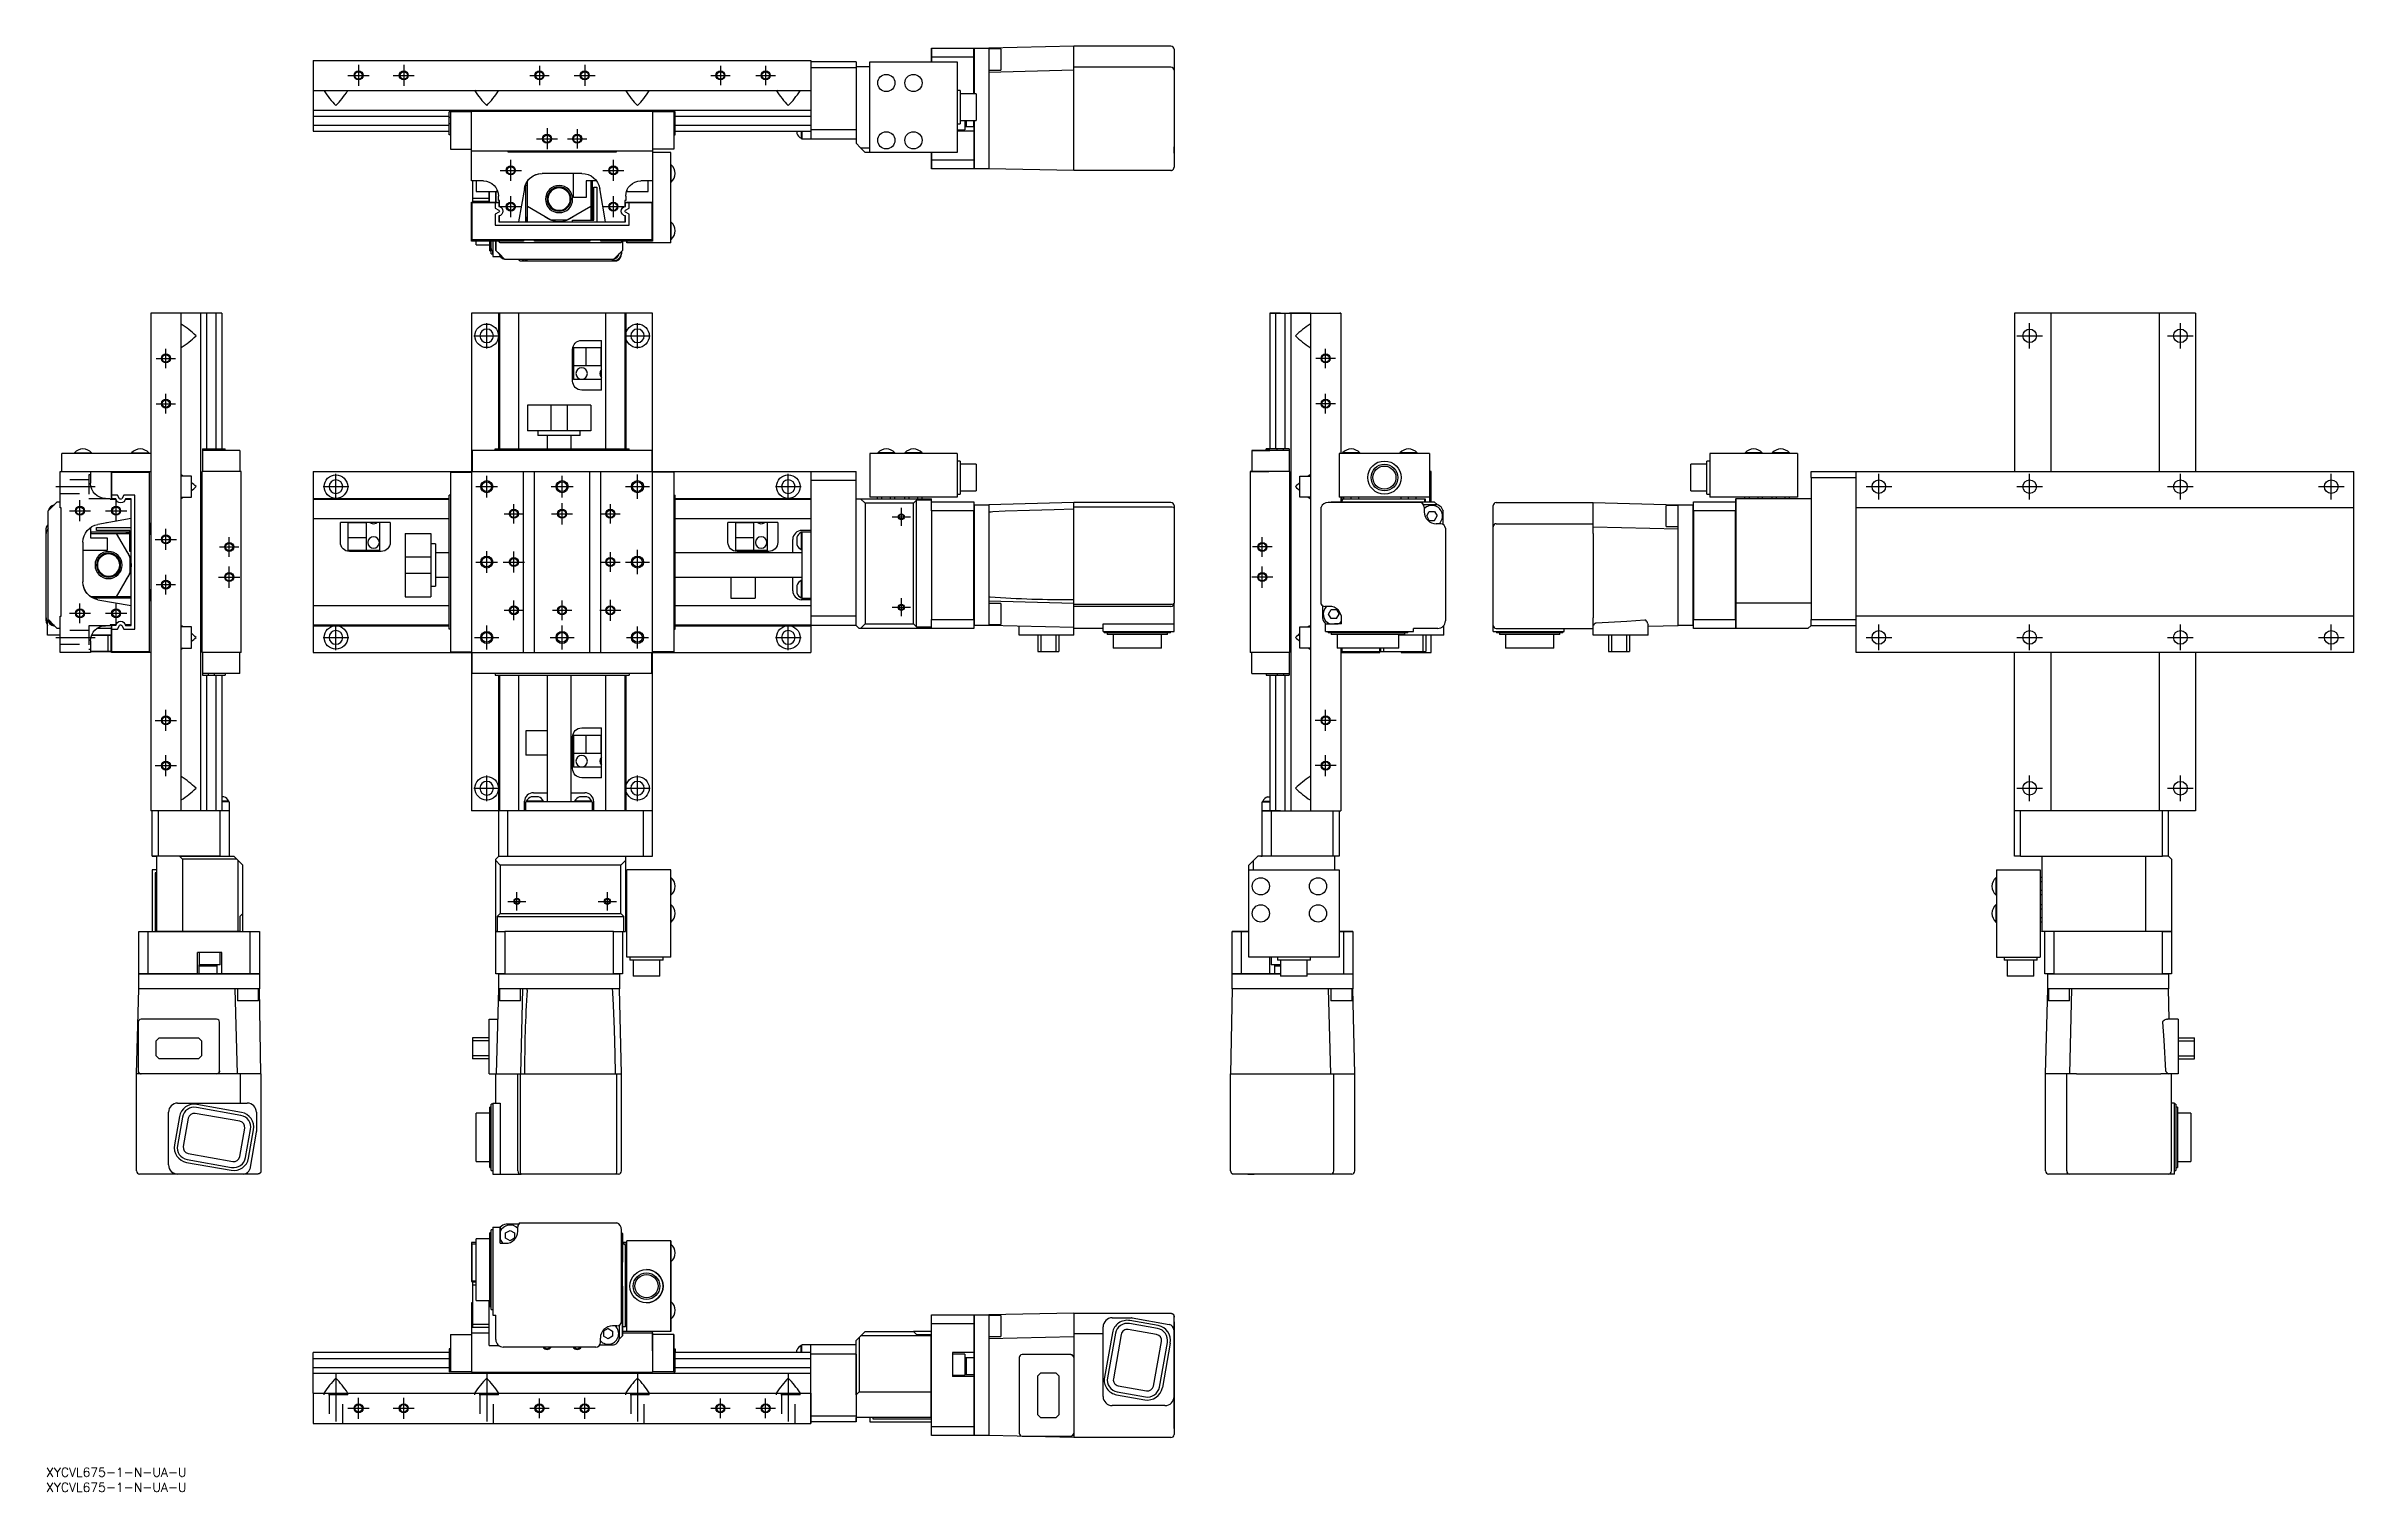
# Model space of a CAD drawing. Extents: x 0 to 765, y -8 to 471.
import ezdxf

# ---------------------------------------------------------------- set-up
doc = ezdxf.new("R2010")
doc.units = 0
doc.header["$LTSCALE"] = 0.5
doc.linetypes.add('CENTER', pattern=[50.8, 31.75, -6.35, 6.35, -6.35])
doc.linetypes.add('DASHED', pattern=[19.05, 12.7, -6.35])
for name, color, linetype in [('MSM_CENTER', 1, 'CENTER'), ('MSM_CONTINUOUS', 7, 'CONTINUOUS'), ('MSM_DASHED', 4, 'DASHED'), ('MSM_NARROW', 5, 'CONTINUOUS'), ('MSM_PART_NUMBER', 7, 'CONTINUOUS')]:
    doc.layers.add(name, color=color, linetype=linetype)
doc.styles.get("Standard").update_dxf_attribs({"font": 'txt.shx', "height": 3, "bigfont": 'bigfont.shx'})

# ---------------------------------------------------------------- blocks, each defined once
blk = doc.blocks.new('*U2')
at = {"layer": 'MSM_PART_NUMBER'}
blk.add_text('XYCVL675-1-N-UA-U', height=3, dxfattribs=at).set_placement((0, -3))
blk = doc.blocks.new('*U3')
at = {"layer": 'MSM_PART_NUMBER'}
blk.add_text('XYCVL675-1-N-UA-U', height=3, dxfattribs=at).set_placement((0, -8))

msp = doc.modelspace()

# ---------------------------------------------------------------- linework, layer by layer
at = {"layer": 'MSM_CENTER'}
for p, q in [((100.08, 461.62), (107.08, 461.62)), ((103.58, 465.12), (103.58, 458.12)), ((115.08, 461.62), (122.08, 461.62)), ((118.58, 465.12), (118.58, 458.12)), ((160.35, 461.62), (166.81, 461.62)), ((163.58, 464.85), (163.58, 458.4)), ((175.08, 461.62), (182.08, 461.62)), ((178.58, 465.12), (178.58, 458.12)), ((220.35, 461.62), (226.81, 461.62)), ((223.58, 464.85), (223.58, 458.4)), ((235.35, 461.62), (241.81, 461.62)), ((238.58, 464.85), (238.58, 458.4)), ((166.08, 444.12), (166.08, 437.12)), ((176.08, 443.85), (176.08, 437.4)), ((162.58, 440.62), (169.58, 440.62)), ((172.85, 440.62), (179.31, 440.62)), ((150.58, 430.12), (157.58, 430.12)), ((154.08, 426.62), (154.08, 433.62)), ((184.58, 430.12), (191.58, 430.12)), ((188.08, 426.62), (188.08, 433.62)), ((154.08, 414.62), (154.08, 421.62)), ((188.08, 414.62), (188.08, 421.62)), ((150.58, 418.12), (157.58, 418.12)), ((184.58, 418.12), (191.58, 418.12)), ((141.83, 375.28), (150.33, 375.28)), ((146.08, 371.03), (146.08, 379.53)), ((191.83, 375.28), (200.33, 375.28)), ((196.08, 371.03), (196.08, 379.53)), ((653.45, 375.28), (661.95, 375.28)), ((657.7, 371.03), (657.7, 379.53)), ((703.45, 375.28), (711.95, 375.28)), ((707.7, 371.03), (707.7, 379.53)), ((36.47, 367.78), (42.93, 367.78)), ((39.7, 364.55), (39.7, 371.01)), ((427.48, 367.78), (421.02, 367.78)), ((424.25, 364.55), (424.25, 371.01)), ((36.47, 352.78), (42.93, 352.78)), ((39.7, 349.55), (39.7, 356.01)), ((427.48, 352.78), (421.02, 352.78)), ((424.25, 349.55), (424.25, 356.01)), ((96.08, 321.03), (96.08, 329.53)), ((196.08, 321.28), (196.08, 329.28)), ((246.08, 321.03), (246.08, 329.53)), ((607.7, 321.03), (607.7, 329.53)), ((657.7, 321.03), (657.7, 329.53)), ((707.7, 321.03), (707.7, 329.53)), ((757.7, 321.03), (757.7, 329.53)), ((3.2, 325.28), (16.2, 325.28)), ((91.83, 325.28), (100.33, 325.28)), ((142.46, 325.28), (149.7, 325.28)), ((146.08, 321.66), (146.08, 328.9)), ((167.46, 325.28), (174.7, 325.28)), ((171.08, 321.66), (171.08, 328.9)), ((192.08, 325.28), (200.08, 325.28)), ((241.83, 325.28), (250.33, 325.28)), ((603.45, 325.28), (611.95, 325.28)), ((653.45, 325.28), (661.95, 325.28)), ((703.45, 325.28), (711.95, 325.28)), ((753.45, 325.28), (761.95, 325.28)), ((7.7, 317.28), (14.7, 317.28)), ((11.2, 313.78), (11.2, 320.78)), ((19.7, 317.28), (26.7, 317.28)), ((23.2, 313.78), (23.2, 320.78)), ((151.85, 316.28), (158.31, 316.28)), ((155.08, 313.05), (155.08, 319.51)), ((167.58, 316.28), (174.58, 316.28)), ((171.08, 312.78), (171.08, 319.78)), ((183.85, 316.28), (190.31, 316.28)), ((187.08, 313.05), (187.08, 319.51)), ((280.58, 315.28), (286.58, 315.28)), ((283.58, 312.28), (283.58, 318.28)), ((36.2, 307.78), (43.2, 307.78)), ((39.7, 304.28), (39.7, 311.28)), ((60.7, 302.05), (60.7, 308.51)), ((403.25, 302.05), (403.25, 308.51)), ((57.47, 305.28), (63.93, 305.28)), ((60.7, 291.78), (60.7, 298.78)), ((142.46, 300.28), (149.7, 300.28)), ((146.08, 296.66), (146.08, 303.9)), ((151.58, 300.28), (158.58, 300.28)), ((155.08, 296.78), (155.08, 303.78)), ((183.85, 300.28), (190.31, 300.28)), ((187.08, 297.05), (187.08, 303.51)), ((192.08, 300.28), (200.08, 300.28)), ((196.08, 296.28), (196.08, 304.28)), ((406.48, 305.28), (400.02, 305.28)), ((403.25, 291.78), (403.25, 298.78)), ((36.47, 292.78), (42.93, 292.78)), ((39.7, 289.55), (39.7, 296.01)), ((57.2, 295.28), (64.2, 295.28)), ((406.75, 295.28), (399.75, 295.28)), ((7.7, 283.28), (14.7, 283.28)), ((11.2, 280.05), (11.2, 286.51)), ((19.7, 283.28), (26.7, 283.28)), ((23.2, 279.78), (23.2, 286.78)), ((151.85, 284.28), (158.31, 284.28)), ((155.08, 281.05), (155.08, 287.51)), ((167.85, 284.28), (174.31, 284.28)), ((171.08, 281.05), (171.08, 287.51)), ((183.58, 284.28), (190.58, 284.28)), ((187.08, 280.78), (187.08, 287.78)), ((280.58, 285.28), (286.58, 285.28)), ((283.58, 282.28), (283.58, 288.28)), ((96.08, 271.03), (96.08, 279.53)), ((146.08, 271.28), (146.08, 279.28)), ((171.08, 271.28), (171.08, 279.28)), ((196.08, 271.66), (196.08, 278.9)), ((246.08, 271.03), (246.08, 279.53)), ((607.7, 271.03), (607.7, 279.53)), ((657.7, 271.03), (657.7, 279.53)), ((707.7, 271.03), (707.7, 279.53)), ((757.7, 271.03), (757.7, 279.53)), ((3.2, 275.28), (16.2, 275.28)), ((91.83, 275.28), (100.33, 275.28)), ((142.08, 275.28), (150.08, 275.28)), ((167.08, 275.28), (175.08, 275.28)), ((192.46, 275.28), (199.7, 275.28)), ((241.83, 275.28), (250.33, 275.28)), ((603.45, 275.28), (611.95, 275.28)), ((653.45, 275.28), (661.95, 275.28)), ((703.45, 275.28), (711.95, 275.28)), ((753.45, 275.28), (761.95, 275.28)), ((36.2, 247.78), (43.2, 247.78)), ((39.7, 244.28), (39.7, 251.28)), ((427.75, 247.78), (420.75, 247.78)), ((424.25, 244.28), (424.25, 251.28)), ((36.2, 232.78), (43.2, 232.78)), ((39.7, 229.28), (39.7, 236.28)), ((427.75, 232.78), (420.75, 232.78)), ((424.25, 229.28), (424.25, 236.28)), ((141.83, 225.28), (150.33, 225.28)), ((146.08, 221.03), (146.08, 229.53)), ((191.83, 225.28), (200.33, 225.28)), ((196.08, 221.03), (196.08, 229.53)), ((653.45, 225.28), (661.95, 225.28)), ((657.7, 221.03), (657.7, 229.53)), ((703.45, 225.28), (711.95, 225.28)), ((707.7, 221.03), (707.7, 229.53)), ((153.08, 187.78), (159.08, 187.78)), ((156.08, 184.78), (156.08, 190.78)), ((183.08, 187.78), (189.08, 187.78)), ((186.08, 184.78), (186.08, 190.78)), ((96.08, 31.2), (96.08, 12.7)), ((146.08, 31.2), (146.08, 12.7)), ((196.08, 31.2), (196.08, 12.7)), ((246.08, 31.2), (246.08, 12.7)), ((103.58, 16.2), (103.58, 23.2)), ((118.58, 16.2), (118.58, 23.2)), ((178.58, 16.2), (178.58, 23.2)), ((100.08, 19.7), (107.08, 19.7)), ((115.08, 19.7), (122.08, 19.7)), ((160.35, 19.7), (166.81, 19.7)), ((163.58, 16.47), (163.58, 22.93)), ((175.08, 19.7), (182.08, 19.7)), ((220.35, 19.7), (226.81, 19.7)), ((223.58, 16.47), (223.58, 22.93)), ((235.35, 19.7), (241.81, 19.7)), ((238.58, 16.47), (238.58, 22.93))]:
    msp.add_line(p, q, dxfattribs=at)
at = {"layer": 'MSM_CONTINUOUS'}
for p, q in [((293.58, 470.62), (293.58, 466.12)), ((293.58, 466.12), (293.58, 470.62)), ((293.58, 470.62), (307.58, 470.62)), ((307.58, 467.62), (293.58, 467.62)), ((307.58, 455.55), (307.58, 470.62)), ((307.58, 470.52), (307.68, 470.62)), ((307.68, 470.62), (307.68, 455.55)), ((307.68, 470.62), (312.58, 470.62)), ((340.78, 471.32), (312.58, 470.62)), ((312.58, 470.62), (312.58, 430.62)), ((316.58, 470.39), (312.58, 470.39)), ((316.58, 470.39), (316.58, 463.39)), ((316.58, 467.75), (316.58, 466.02)), ((340.78, 466.12), (340.78, 471.32)), ((372.98, 471.32), (340.78, 471.32)), ((340.78, 430.12), (340.78, 468.32)), ((373.98, 470.32), (373.98, 468.32)), ((373.98, 468.32), (373.98, 431.12)), ((88.58, 466.62), (253.58, 466.62)), ((88.58, 466.62), (88.58, 443.12)), ((253.58, 466.62), (253.58, 440.62)), ((268.58, 466.12), (253.58, 466.12)), ((268.58, 464.12), (253.58, 464.12)), ((268.58, 466.12), (268.58, 439.12)), ((268.58, 464.62), (273.08, 464.62)), ((273.08, 436.12), (273.08, 466.12)), ((273.08, 466.12), (302.08, 466.12)), ((273.08, 436.12), (273.08, 466.12)), ((302.08, 466.12), (302.08, 436.12)), ((312.58, 463.39), (316.58, 463.39)), ((340.78, 463.32), (312.58, 462.62)), ((372.98, 464.32), (340.78, 464.32)), ((88.58, 456.62), (253.58, 456.62)), ((92.34, 456.62), (92.18, 456.5)), ((99.82, 456.62), (99.98, 456.5)), ((142.34, 456.62), (142.18, 456.5)), ((149.82, 456.62), (149.98, 456.5)), ((192.34, 456.62), (192.18, 456.5)), ((199.82, 456.62), (199.98, 456.5)), ((242.34, 456.62), (242.18, 456.5)), ((249.82, 456.62), (249.98, 456.5)), ((303.08, 456.62), (302.08, 456.62)), ((303.08, 456.62), (303.08, 445.62)), ((308.38, 455.55), (303.08, 455.55)), ((308.38, 455.55), (308.38, 446.7)), ((88.58, 450.12), (253.58, 450.12)), ((88.58, 448.16), (133.58, 448.16)), ((88.58, 445.09), (133.58, 445.09)), ((133.58, 441.92), (133.58, 449.52)), ((141.08, 449.52), (133.58, 449.52)), ((134.08, 447.65), (133.58, 447.65)), ((134.08, 445.6), (133.58, 445.6)), ((134.08, 449.52), (134.08, 437.12)), ((201.08, 449.62), (141.08, 449.62)), ((141.08, 426.62), (141.08, 449.62)), ((201.08, 449.62), (201.08, 406.62)), ((208.58, 449.52), (201.08, 449.52)), ((208.08, 449.52), (208.08, 437.12)), ((208.08, 447.65), (208.58, 447.65)), ((208.08, 445.6), (208.58, 445.6)), ((208.58, 441.92), (208.58, 449.52)), ((208.58, 448.16), (253.58, 448.16)), ((208.58, 445.09), (253.58, 445.09)), ((302.08, 445.62), (303.08, 445.62)), ((303.08, 446.7), (308.38, 446.7)), ((304.58, 446.7), (304.58, 443.62)), ((304.58, 445.62), (305.08, 445.62)), ((304.58, 444.73), (307.58, 444.73)), ((305.08, 446.7), (305.08, 444.73)), ((307.58, 446.7), (307.58, 430.62)), ((307.58, 444.73), (307.58, 446.7)), ((307.68, 446.7), (307.68, 430.62)), ((88.58, 443.12), (133.58, 443.12)), ((134.08, 441.92), (133.58, 441.92)), ((134.08, 437.12), (141.08, 437.12)), ((141.08, 436.62), (201.08, 436.62)), ((153.08, 436.62), (153.08, 436.32)), ((153.08, 436.32), (189.08, 436.32)), ((153.33, 436.32), (153.33, 436.62)), ((155.83, 436.62), (155.83, 436.32)), ((184.33, 436.32), (184.33, 436.62)), ((186.83, 436.62), (186.83, 436.32)), ((189.08, 436.32), (189.08, 436.62)), ((208.08, 437.12), (201.08, 437.12)), ((208.08, 441.92), (208.58, 441.92)), ((208.58, 443.12), (253.58, 443.12)), ((248.93, 443.12), (248.93, 442.41)), ((250.38, 443.12), (250.38, 440.76)), ((250.38, 440.76), (250.58, 440.76)), ((250.58, 443.12), (250.58, 440.62)), ((250.58, 440.62), (268.58, 440.62)), ((268.58, 443.62), (253.58, 443.62)), ((268.58, 439.12), (270.08, 437.62)), ((270.08, 437.62), (271.58, 436.12)), ((270.08, 437.62), (273.08, 437.62)), ((302.08, 443.62), (304.58, 443.62)), ((307.58, 443.12), (302.08, 443.12)), ((373.98, 435.8), (373.98, 437.92)), ((177.67, 429.12), (164.49, 429.12)), ((174.88, 421.12), (174.88, 429.12)), ((207.08, 436.12), (201.08, 436.12)), ((207.08, 406.12), (207.08, 436.12)), ((207.24, 431.97), (207.08, 431.97)), ((207.24, 426.27), (207.24, 431.97)), ((302.08, 436.12), (271.58, 436.12)), ((293.58, 430.62), (293.58, 436.12)), ((293.58, 436.12), (293.58, 430.62)), ((293.58, 433.62), (307.58, 433.62)), ((307.58, 430.62), (293.58, 430.62)), ((307.68, 430.62), (307.58, 430.72)), ((312.58, 430.62), (307.68, 430.62)), ((340.78, 430.12), (312.58, 430.62)), ((372.98, 430.12), (340.78, 430.12)), ((372.98, 430.12), (373.02, 430.13)), ((373.02, 430.13), (373.06, 430.13)), ((373.06, 430.13), (373.1, 430.13)), ((373.1, 430.13), (373.14, 430.14)), ((373.14, 430.14), (373.18, 430.15)), ((373.18, 430.15), (373.22, 430.16)), ((373.22, 430.16), (373.26, 430.17)), ((373.26, 430.17), (373.3, 430.18)), ((373.3, 430.18), (373.34, 430.19)), ((373.34, 430.19), (373.38, 430.21)), ((373.38, 430.21), (373.42, 430.23)), ((373.42, 430.23), (373.45, 430.25)), ((373.45, 430.25), (373.49, 430.27)), ((373.49, 430.27), (373.52, 430.29)), ((373.52, 430.29), (373.56, 430.31)), ((373.56, 430.31), (373.59, 430.34)), ((373.59, 430.34), (373.62, 430.36)), ((373.62, 430.36), (373.65, 430.39)), ((373.65, 430.39), (373.68, 430.42)), ((373.68, 430.42), (373.71, 430.45)), ((373.71, 430.45), (373.74, 430.48)), ((373.74, 430.48), (373.77, 430.51)), ((373.77, 430.51), (373.79, 430.54)), ((373.79, 430.54), (373.81, 430.58)), ((373.81, 430.58), (373.84, 430.61)), ((373.84, 430.61), (373.86, 430.65)), ((373.86, 430.65), (373.87, 430.69)), ((373.87, 430.69), (373.89, 430.72)), ((373.89, 430.72), (373.91, 430.76)), ((373.91, 430.76), (373.92, 430.8)), ((373.92, 430.8), (373.94, 430.84)), ((373.94, 430.84), (373.95, 430.88)), ((373.95, 430.91), (373.96, 430.94)), ((373.95, 430.88), (373.95, 430.91)), ((373.96, 430.97), (373.97, 431)), ((373.96, 430.94), (373.96, 430.97)), ((373.97, 431.06), (373.98, 431.09)), ((373.97, 431.03), (373.97, 431.06)), ((373.97, 431), (373.97, 431.03)), ((373.98, 431.09), (373.98, 431.12)), ((373.98, 431.12), (373.98, 431.12)), ((144.98, 426.62), (141.08, 426.62)), ((141.38, 426.62), (141.38, 419.82)), ((142.58, 426.62), (142.58, 423.12)), ((142.58, 423.12), (149.58, 423.12)), ((146.88, 419.62), (146.88, 423.12)), ((146.88, 423.12), (146.88, 419.82)), ((149.08, 424.48), (149.08, 424.49)), ((149.08, 419.62), (149.08, 423.12)), ((149.08, 423.12), (149.08, 419.62)), ((149.58, 423.12), (149.58, 423.58)), ((149.98, 420.12), (149.98, 421.62)), ((158.58, 424.17), (156.63, 413.12)), ((159.08, 413.12), (159.08, 425.57)), ((159.58, 425.12), (159.08, 425.12)), ((159.58, 413.12), (159.58, 426.57)), ((179.08, 421.12), (174.88, 421.12)), ((182.54, 426.62), (179.08, 426.62)), ((179.08, 426.62), (179.08, 421.12)), ((180.58, 426.57), (180.58, 413.62)), ((181.08, 426.62), (181.08, 413.62)), ((181.58, 413.62), (181.58, 424.62)), ((181.58, 424.62), (182.58, 424.62)), ((182.58, 424.62), (182.58, 413.12)), ((185.52, 413.12), (183.58, 424.17)), ((184.08, 421.12), (184.08, 421.33)), ((184.11, 421.12), (184.08, 421.12)), ((192.18, 421.62), (192.18, 420.12)), ((192.58, 423.58), (192.58, 423.12)), ((192.58, 423.12), (199.58, 423.12)), ((201.08, 426.62), (197.18, 426.62)), ((199.58, 423.12), (199.58, 426.62)), ((207.08, 426.27), (207.24, 426.27)), ((141.08, 406.62), (141.08, 419.62)), ((141.08, 419.62), (149.68, 419.62)), ((141.28, 407.12), (141.28, 419.52)), ((141.28, 419.52), (150.08, 419.52)), ((146.88, 420.82), (141.38, 420.82)), ((146.88, 419.82), (141.38, 419.82)), ((142.58, 419.82), (142.58, 419.62)), ((142.58, 419.62), (142.58, 419.82)), ((148.88, 419.52), (148.88, 417.65)), ((148.88, 417.65), (150.07, 416.96)), ((150.07, 416.29), (148.88, 415.6)), ((148.88, 415.6), (148.88, 411.92)), ((149.68, 419.62), (149.68, 419.52)), ((150.28, 420.12), (149.98, 420.12)), ((150.08, 420.12), (150.08, 418.2)), ((150.08, 415.05), (150.08, 413.12)), ((150.28, 413.42), (150.08, 413.62)), ((150.28, 418.16), (150.28, 420.12)), ((150.28, 413.12), (150.28, 415.09)), ((167.37, 413.62), (159.58, 418.12)), ((172.78, 413.62), (167.37, 413.62)), ((180.58, 418.12), (172.78, 413.62)), ((174.58, 413.12), (174.58, 413.62)), ((174.58, 413.62), (181.58, 413.62)), ((192.18, 420.12), (191.88, 420.12)), ((191.88, 420.12), (191.88, 418.16)), ((191.88, 415.09), (191.88, 413.12)), ((192.08, 418.2), (192.08, 419.52)), ((192.08, 419.52), (200.88, 419.52)), ((192.08, 416.96), (193.28, 417.65)), ((193.28, 415.6), (192.08, 416.29)), ((192.08, 413.12), (192.08, 415.05)), ((192.48, 419.52), (192.48, 419.62)), ((192.48, 419.62), (201.08, 419.62)), ((193.28, 417.65), (193.28, 419.52)), ((193.28, 411.92), (193.28, 415.6)), ((200.88, 419.52), (200.88, 407.12)), ((158.28, 406.62), (141.08, 406.62)), ((200.88, 407.12), (141.28, 407.12)), ((142.58, 405.45), (142.58, 406.62)), ((147.08, 405.18), (147.08, 406.62)), ((147.08, 403.45), (147.08, 406.62)), ((147.58, 404.2), (147.58, 406.62)), ((147.58, 402.45), (147.58, 406.62)), ((148.08, 406.62), (148.08, 401.62)), ((148.08, 406.62), (148.08, 403.83)), ((148.88, 411.92), (193.28, 411.92)), ((149.08, 403.62), (149.08, 406.62)), ((149.08, 406.62), (149.08, 403.62)), ((150.08, 413.12), (192.08, 413.12)), ((150.58, 406.12), (150.08, 406.62)), ((150.58, 406.12), (150.08, 406.62)), ((190.58, 406.12), (150.58, 406.12)), ((158.28, 406.97), (158.28, 406.62)), ((161.88, 406.97), (158.28, 406.97)), ((161.88, 406.62), (161.88, 406.97)), ((180.28, 406.62), (161.88, 406.62)), ((180.28, 406.97), (180.28, 406.62)), ((183.88, 406.97), (180.28, 406.97)), ((183.88, 406.62), (183.88, 406.97)), ((201.08, 406.62), (183.88, 406.62)), ((191.08, 406.62), (190.58, 406.12)), ((191.08, 406.62), (191.08, 403.62)), ((192.58, 406.12), (192.58, 406.62)), ((192.58, 406.62), (192.58, 406.12)), ((207.08, 406.12), (192.58, 406.12)), ((207.24, 412.97), (207.08, 412.97)), ((207.08, 407.27), (207.24, 407.27)), ((207.24, 407.27), (207.24, 412.97)), ((142.58, 405.45), (147.08, 405.45)), ((147.08, 405.18), (147.08, 403.51)), ((147.08, 403.45), (147.58, 403.45)), ((147.58, 404.2), (147.58, 403.45)), ((147.58, 402.45), (148.08, 402.45)), ((148.08, 402.45), (148.08, 403.83)), ((148.08, 401.62), (150.58, 401.62)), ((149.08, 403.62), (152.08, 400.62)), ((150.28, 402.42), (149.08, 403.62)), ((150.28, 402.42), (151.87, 400.83)), ((152.08, 400.62), (151.87, 400.83)), ((188.08, 400.62), (152.08, 400.62)), ((157.13, 400.12), (189.26, 400.12)), ((158.66, 400.12), (158.75, 400.2)), ((158.75, 400.2), (159.18, 400.51)), ((159.18, 400.51), (159.26, 400.54)), ((159.26, 400.54), (159.32, 400.57)), ((159.32, 400.57), (159.37, 400.59)), ((159.37, 400.59), (159.41, 400.6)), ((159.41, 400.6), (159.44, 400.61)), ((159.44, 400.61), (159.46, 400.61)), ((159.46, 400.61), (159.48, 400.62)), ((159.48, 400.62), (159.5, 400.62)), ((159.5, 400.62), (159.52, 400.62)), ((159.52, 400.62), (159.53, 400.62)), ((159.53, 400.62), (159.54, 400.62)), ((159.54, 400.62), (159.54, 400.62)), ((159.54, 400.62), (159.54, 400.62)), ((159.54, 400.62), (159.55, 400.62)), ((159.55, 400.62), (159.55, 400.62)), ((159.55, 400.62), (159.55, 400.62)), ((159.55, 400.62), (159.56, 400.62)), ((159.56, 400.62), (159.56, 400.62)), ((159.56, 400.62), (159.56, 400.62)), ((159.56, 400.62), (159.56, 400.62)), ((159.56, 400.62), (159.56, 400.62)), ((159.56, 400.62), (159.57, 400.62)), ((159.57, 400.62), (159.57, 400.62)), ((159.57, 400.62), (159.57, 400.62)), ((159.57, 400.62), (159.57, 400.62)), ((159.57, 400.62), (159.57, 400.62)), ((159.57, 400.62), (159.57, 400.62)), ((159.57, 400.62), (159.57, 400.62)), ((159.57, 400.62), (159.57, 400.62)), ((159.57, 400.62), (159.57, 400.62)), ((159.57, 400.62), (159.57, 400.62)), ((159.57, 400.62), (159.57, 400.62)), ((159.57, 400.62), (159.57, 400.62)), ((159.57, 400.62), (159.57, 400.62)), ((159.57, 400.62), (159.57, 400.62)), ((159.57, 400.62), (159.57, 400.62)), ((159.57, 400.62), (159.58, 400.62)), ((159.58, 400.62), (159.58, 400.62)), ((159.58, 400.62), (159.58, 400.62)), ((187.58, 400.62), (187.58, 400.62)), ((187.58, 400.62), (187.58, 400.62)), ((187.58, 400.62), (187.58, 400.62)), ((187.58, 400.62), (187.58, 400.62)), ((187.58, 400.62), (187.58, 400.62)), ((187.58, 400.62), (187.58, 400.62)), ((187.58, 400.62), (187.58, 400.62)), ((187.58, 400.62), (187.58, 400.62)), ((187.58, 400.62), (187.58, 400.62)), ((187.58, 400.62), (187.59, 400.62)), ((187.59, 400.62), (187.59, 400.62)), ((187.59, 400.62), (187.59, 400.62)), ((187.59, 400.62), (187.59, 400.62)), ((187.59, 400.62), (187.59, 400.62)), ((187.59, 400.62), (187.59, 400.62)), ((187.59, 400.62), (187.59, 400.62)), ((187.59, 400.62), (187.59, 400.62)), ((187.59, 400.62), (187.59, 400.62)), ((187.59, 400.62), (187.6, 400.62)), ((187.6, 400.62), (187.6, 400.62)), ((187.6, 400.62), (187.6, 400.62)), ((187.6, 400.62), (187.6, 400.62)), ((187.6, 400.62), (187.6, 400.62)), ((187.6, 400.62), (187.61, 400.62)), ((187.61, 400.62), (187.61, 400.62)), ((187.61, 400.62), (187.61, 400.62)), ((187.61, 400.62), (187.62, 400.62)), ((187.62, 400.62), (187.62, 400.62)), ((187.62, 400.62), (187.64, 400.62)), ((187.64, 400.62), (187.65, 400.62)), ((187.65, 400.62), (187.66, 400.62)), ((187.66, 400.62), (187.68, 400.62)), ((187.68, 400.62), (187.72, 400.61)), ((187.72, 400.61), (187.75, 400.61)), ((187.75, 400.61), (187.79, 400.6)), ((187.79, 400.6), (188.02, 400.53)), ((188.02, 400.53), (188.31, 400.39)), ((188.08, 400.62), (191.08, 403.62)), ((188.31, 400.39), (188.53, 400.24)), ((188.53, 400.24), (188.69, 400.12)), ((190.78, 403.32), (190.78, 402.42)), ((34.7, 382.78), (34.7, 217.78)), ((58.2, 382.78), (34.7, 382.78)), ((44.7, 382.78), (44.7, 217.78)), ((51.2, 382.78), (51.2, 217.78)), ((53.16, 382.78), (53.16, 337.78)), ((56.24, 382.78), (56.24, 337.78)), ((58.2, 382.78), (58.2, 337.78)), ((141.08, 382.78), (141.08, 217.78)), ((201.08, 382.78), (141.08, 382.78)), ((149.98, 382.78), (149.98, 337.78)), ((150.28, 382.78), (150.28, 337.78)), ((156.63, 382.78), (156.63, 337.78)), ((185.52, 382.78), (185.52, 337.78)), ((191.88, 382.78), (191.88, 337.78)), ((192.18, 382.78), (192.18, 337.78)), ((201.08, 202.78), (201.08, 382.78)), ((405.75, 382.78), (429.25, 382.78)), ((409.25, 382.78), (405.75, 382.78)), ((409.25, 382.78), (405.75, 382.78)), ((405.75, 382.78), (405.75, 337.78)), ((407.71, 337.78), (407.71, 382.78)), ((410.78, 382.78), (410.78, 337.78)), ((412.75, 382.78), (412.25, 382.78)), ((419.25, 382.78), (412.25, 382.78)), ((412.75, 382.78), (412.75, 217.78)), ((416.79, 382.78), (421.25, 382.78)), ((419.25, 382.78), (419.25, 217.78)), ((419.25, 382.78), (421.25, 382.78)), ((424.25, 382.78), (429.25, 382.78)), ((429.25, 382.78), (428.95, 382.78)), ((429.25, 382.78), (429.25, 336.28)), ((652.7, 382.78), (652.7, 330.28)), ((712.7, 382.78), (652.7, 382.78)), ((664.7, 382.78), (664.7, 330.28)), ((700.7, 382.78), (700.7, 330.28)), ((712.7, 382.78), (712.7, 330.28)), ((44.7, 379.02), (44.83, 379.18)), ((419.25, 379.02), (419.12, 379.18)), ((44.7, 371.54), (44.83, 371.38)), ((174.58, 360.28), (174.58, 370.78)), ((184.2, 371.28), (174.88, 371.28)), ((174.88, 371.28), (174.88, 360.78)), ((177.58, 373.78), (184.2, 373.78)), ((179.08, 365.28), (179.08, 371.28)), ((184.08, 365.28), (184.08, 371.28)), ((184.2, 357.28), (184.2, 373.78)), ((419.25, 371.54), (419.12, 371.38)), ((184.2, 365.28), (174.88, 365.28)), ((184.2, 360.78), (174.88, 360.78)), ((159.58, 352.28), (159.58, 343.78)), ((180.58, 352.28), (159.58, 352.28)), ((167.37, 352.28), (167.37, 343.78)), ((172.78, 352.28), (172.78, 343.78)), ((184.2, 357.28), (177.58, 357.28)), ((180.58, 352.28), (180.58, 343.78)), ((51.8, 337.78), (51.8, 330.28)), ((51.8, 337.78), (59.4, 337.78)), ((64.2, 337.28), (51.8, 337.28)), ((53.68, 337.28), (53.68, 337.78)), ((55.73, 337.28), (55.73, 337.78)), ((59.4, 337.28), (59.4, 337.78)), ((64.2, 337.28), (64.2, 330.28)), ((200.88, 337.28), (141.28, 337.28)), ((141.28, 337.28), (141.28, 330.28)), ((148.88, 337.28), (148.88, 337.78)), ((148.88, 337.78), (193.28, 337.78)), ((180.58, 343.78), (159.58, 343.78)), ((163.08, 343.78), (163.08, 342.28)), ((177.08, 342.28), (163.08, 342.28)), ((166.08, 342.28), (166.08, 337.78)), ((174.08, 337.78), (174.08, 342.28)), ((177.08, 342.28), (177.08, 343.78)), ((193.28, 337.28), (193.28, 337.78)), ((200.88, 337.28), (200.88, 330.28)), ((412.15, 337.28), (399.75, 337.28)), ((399.75, 337.28), (405.75, 337.28)), ((399.75, 337.28), (399.75, 330.28)), ((412.15, 337.78), (404.55, 337.78)), ((404.55, 337.28), (404.55, 337.78)), ((404.55, 337.78), (405.75, 337.78)), ((408.22, 337.28), (408.22, 337.78)), ((410.27, 337.28), (410.27, 337.78)), ((412.15, 337.78), (412.15, 330.28)), ((4.7, 318.28), (4.7, 330.28)), ((4.7, 330.28), (34.7, 330.28)), ((34.7, 336.28), (5.2, 336.28)), ((5.2, 330.28), (5.2, 336.28)), ((9.35, 336.44), (15.05, 336.44)), ((9.35, 336.44), (9.35, 336.28)), ((14.7, 330.28), (14.7, 326.38)), ((15.05, 336.28), (15.05, 336.44)), ((21.7, 321.68), (21.7, 330.28)), ((21.8, 321.28), (21.8, 330.08)), ((21.8, 330.08), (34.2, 330.08)), ((28.35, 336.44), (34.05, 336.44)), ((28.35, 336.44), (28.35, 336.28)), ((34.05, 336.28), (34.05, 336.44)), ((34.2, 330.08), (34.2, 270.48)), ((44.7, 329.02), (44.83, 329.18)), ((64.7, 330.28), (51.7, 330.28)), ((51.7, 270.28), (51.7, 330.28)), ((64.7, 270.28), (64.7, 330.28)), ((88.58, 330.28), (88.58, 270.28)), ((88.58, 330.28), (268.58, 330.28)), ((134.08, 330.08), (134.08, 270.48)), ((134.08, 330.08), (141.08, 330.08)), ((158.28, 270.28), (158.28, 330.28)), ((161.88, 270.28), (161.88, 330.28)), ((180.28, 270.28), (180.28, 330.28)), ((183.88, 270.28), (183.88, 330.28)), ((208.08, 330.08), (201.08, 330.08)), ((208.08, 330.08), (208.08, 270.48)), ((253.58, 330.28), (253.58, 270.28)), ((268.58, 321.28), (268.58, 330.28)), ((302.08, 336.28), (273.08, 336.28)), ((273.08, 336.28), (273.08, 321.78)), ((281.43, 336.44), (275.73, 336.44)), ((275.73, 336.44), (275.73, 336.28)), ((281.43, 336.28), (281.43, 336.44)), ((290.43, 336.44), (284.73, 336.44)), ((284.73, 336.44), (284.73, 336.28)), ((290.43, 336.28), (290.43, 336.44)), ((302.08, 336.28), (302.08, 321.78)), ((303.08, 333.78), (302.08, 333.78)), ((303.08, 333.78), (303.08, 322.78)), ((308.38, 332.71), (303.08, 332.71)), ((308.38, 332.71), (308.38, 323.86)), ((412.25, 330.28), (399.25, 330.28)), ((399.25, 330.28), (399.25, 270.28)), ((399.25, 330.28), (399.6, 330.28)), ((399.25, 330.28), (405.45, 330.28)), ((412.25, 330.28), (412.25, 270.28)), ((419.25, 329.02), (419.12, 329.18)), ((458.75, 336.28), (428.75, 336.28)), ((428.75, 336.28), (428.75, 321.78)), ((435.6, 336.44), (429.9, 336.44)), ((429.9, 336.44), (429.9, 336.28)), ((435.6, 336.28), (435.6, 336.44)), ((454.6, 336.44), (448.9, 336.44)), ((448.9, 336.44), (448.9, 336.28)), ((454.6, 336.28), (454.6, 336.44)), ((458.75, 336.28), (458.75, 320.28)), ((459.25, 330.28), (458.75, 330.28)), ((459.25, 330.28), (458.75, 330.28)), ((459.25, 320.28), (459.25, 330.28)), ((545.4, 323.86), (545.4, 332.71)), ((550.7, 332.71), (545.4, 332.71)), ((550.7, 322.78), (550.7, 333.78)), ((551.7, 333.78), (550.7, 333.78)), ((580.7, 336.28), (551.7, 336.28)), ((551.7, 336.28), (551.7, 321.78)), ((569.05, 336.44), (563.35, 336.44)), ((563.35, 336.44), (563.35, 336.28)), ((569.05, 336.28), (569.05, 336.44)), ((578.05, 336.44), (572.35, 336.44)), ((572.35, 336.44), (572.35, 336.28)), ((578.05, 336.28), (578.05, 336.44)), ((580.7, 336.28), (580.7, 321.78)), ((585.2, 328.28), (585.2, 330.28)), ((585.2, 330.28), (765.2, 330.28)), ((600.2, 270.28), (600.2, 330.28)), ((765.2, 270.28), (765.2, 330.28)), ((21.8, 321.68), (21.7, 321.68)), ((23.68, 322.48), (21.8, 322.48)), ((24.36, 321.29), (23.68, 322.48)), ((25.73, 322.48), (25.04, 321.29)), ((29.4, 322.48), (25.73, 322.48)), ((29.4, 278.08), (29.4, 322.48)), ((48.2, 328.78), (44.7, 328.78)), ((44.7, 321.78), (48.2, 321.78)), ((44.7, 321.54), (44.83, 321.38)), ((48.2, 321.78), (48.2, 328.78)), ((134.08, 322.48), (133.58, 322.48)), ((133.58, 278.08), (133.58, 322.48)), ((208.08, 322.48), (208.58, 322.48)), ((208.58, 278.08), (208.58, 322.48)), ((268.58, 327.28), (253.58, 327.28)), ((302.08, 321.78), (273.08, 321.78)), ((275.69, 321.28), (275.69, 321.78)), ((277.13, 321.28), (277.13, 321.78)), ((280.02, 321.28), (280.02, 321.78)), ((281.46, 321.28), (281.46, 321.78)), ((284.69, 321.28), (284.69, 321.78)), ((286.13, 321.28), (286.13, 321.78)), ((289.02, 321.28), (289.02, 321.78)), ((290.46, 321.28), (290.46, 321.78)), ((302.08, 322.78), (303.08, 322.78)), ((303.08, 323.86), (308.38, 323.86)), ((415.75, 321.78), (415.75, 328.78)), ((415.75, 328.78), (419.25, 328.78)), ((419.25, 321.78), (415.75, 321.78)), ((419.25, 321.54), (419.12, 321.38)), ((458.75, 321.78), (428.75, 321.78)), ((429.25, 321.78), (429.25, 320.28)), ((429.75, 320.78), (429.75, 321.78)), ((430.25, 321.28), (430.25, 321.78)), ((432.75, 321.28), (432.75, 321.78)), ((435.25, 321.28), (435.25, 321.78)), ((449.25, 321.28), (449.25, 321.78)), ((451.75, 321.28), (451.75, 321.78)), ((454.25, 321.28), (454.25, 321.78)), ((545.4, 323.86), (550.7, 323.86)), ((550.7, 322.78), (551.7, 322.78)), ((580.7, 321.78), (551.7, 321.78)), ((563.31, 321.28), (563.31, 321.78)), ((564.76, 321.28), (564.76, 321.78)), ((567.64, 321.28), (567.64, 321.78)), ((569.09, 321.28), (569.09, 321.78)), ((572.31, 321.28), (572.31, 321.78)), ((573.76, 321.28), (573.76, 321.78)), ((576.64, 321.28), (576.64, 321.78)), ((578.09, 321.28), (578.09, 321.78)), ((585.2, 328.28), (585.2, 281.28)), ((585.2, 328.28), (600.2, 328.28)), ((3.7, 320.28), (0.7, 317.28)), ((0.7, 281.28), (0.7, 317.28)), ((3.7, 320.28), (4.7, 320.28)), ((5, 318.28), (4.7, 318.28)), ((5, 282.28), (5, 318.28)), ((28.2, 314.73), (17.16, 312.78)), ((19.7, 321.38), (21.2, 321.38)), ((21.2, 321.38), (21.2, 321.08)), ((21.2, 321.08), (23.16, 321.08)), ((23.12, 321.28), (21.8, 321.28)), ((26.24, 321.08), (28.2, 321.08)), ((28.2, 321.28), (26.28, 321.28)), ((28.2, 279.28), (28.2, 321.28)), ((88.58, 321.38), (133.58, 321.38)), ((88.58, 321.08), (133.58, 321.08)), ((88.58, 314.73), (133.58, 314.73)), ((208.58, 321.38), (253.58, 321.38)), ((208.58, 321.08), (253.58, 321.08)), ((208.58, 314.73), (253.58, 314.73)), ((268.58, 279.28), (268.58, 321.28)), ((268.58, 321.28), (286.13, 321.28)), ((270.08, 321.28), (271.58, 319.78)), ((271.58, 319.78), (271.58, 279.78)), ((287.58, 319.78), (271.58, 319.78)), ((286.13, 321.28), (289.02, 321.28)), ((288.58, 320.78), (287.58, 319.78)), ((287.58, 279.78), (287.58, 319.78)), ((288.58, 278.78), (288.58, 320.78)), ((293.58, 320.78), (288.58, 320.78)), ((289.02, 321.28), (293.58, 321.28)), ((293.58, 317.28), (293.58, 321.28)), ((293.58, 320.28), (307.58, 320.28)), ((293.58, 317.28), (293.58, 281.28)), ((307.58, 317.28), (293.58, 317.28)), ((307.58, 320.28), (307.58, 317.28)), ((307.68, 319.28), (307.58, 319.18)), ((307.58, 281.28), (307.58, 317.28)), ((307.68, 319.28), (307.68, 316.78)), ((307.68, 319.28), (312.58, 319.28)), ((307.68, 316.78), (307.68, 281.78)), ((340.78, 319.98), (312.58, 319.28)), ((312.58, 319.28), (312.58, 316.78)), ((312.58, 316.79), (312.58, 316.8)), ((312.58, 316.8), (312.58, 316.8)), ((312.58, 316.8), (312.59, 316.8)), ((312.58, 316.78), (312.58, 316.79)), ((312.58, 316.79), (312.58, 316.79)), ((312.58, 316.79), (312.58, 316.79)), ((312.58, 316.79), (312.58, 316.79)), ((312.58, 316.79), (312.58, 316.79)), ((312.58, 316.79), (312.58, 316.79)), ((312.58, 316.79), (312.58, 316.79)), ((312.58, 316.79), (312.58, 316.79)), ((312.58, 316.79), (312.58, 316.79)), ((312.58, 316.79), (312.58, 316.79)), ((312.58, 316.78), (312.58, 288.78)), ((312.58, 316.78), (312.58, 316.78)), ((312.58, 316.78), (312.58, 316.78)), ((312.58, 316.78), (312.58, 316.78)), ((312.59, 316.8), (312.59, 316.81)), ((312.59, 316.81), (312.6, 316.81)), ((312.59, 316.8), (312.59, 316.8)), ((312.59, 316.8), (312.59, 316.8)), ((312.59, 316.8), (312.59, 316.8)), ((312.6, 316.81), (312.61, 316.82)), ((312.61, 316.82), (312.62, 316.82)), ((312.62, 316.82), (312.63, 316.83)), ((312.62, 316.82), (312.62, 316.82)), ((312.63, 316.83), (312.64, 316.83)), ((312.64, 316.83), (312.7, 316.85)), ((312.7, 316.85), (312.76, 316.86)), ((312.76, 316.86), (312.83, 316.88)), ((312.83, 316.88), (312.89, 316.89)), ((312.89, 316.89), (313.4, 316.95)), ((313.4, 316.95), (313.9, 317)), ((313.9, 317), (317.97, 317.23)), ((317.97, 317.23), (326.1, 317.52)), ((326.1, 317.52), (334.23, 317.74)), ((334.23, 317.74), (340.78, 317.9)), ((372.98, 319.98), (340.78, 319.98)), ((340.78, 317.9), (340.78, 319.98)), ((372.98, 318.46), (340.78, 318.46)), ((340.78, 287.87), (340.78, 317.9)), ((373.79, 318.37), (373.89, 318.33)), ((373.89, 318.33), (373.97, 318.26)), ((373.97, 318.26), (373.98, 318.23)), ((373.98, 318.98), (373.98, 318.23)), ((373.98, 318.23), (373.98, 286.68)), ((422.75, 286.33), (422.75, 318.46)), ((455.45, 319.98), (425.05, 319.98)), ((426.25, 320.28), (425.95, 319.98)), ((425.95, 319.98), (426.25, 320.28)), ((426.25, 320.28), (460.25, 320.28)), ((429.75, 320.78), (429.25, 320.28)), ((430.25, 321.28), (429.75, 320.78)), ((429.75, 320.28), (429.75, 320.78)), ((430.25, 321.28), (457.25, 321.28)), ((435.75, 320.28), (435.75, 319.98)), ((443.75, 319.98), (443.75, 320.28)), ((460.75, 319.28), (456.71, 319.28)), ((460.75, 319.28), (456.71, 319.28)), ((456.95, 318.48), (456.95, 316.98)), ((457.15, 320.28), (457.15, 321.28)), ((457.25, 321.28), (457.25, 320.28)), ((457.78, 315.55), (458.64, 317.05)), ((458.64, 314.05), (457.78, 315.55)), ((458.64, 317.05), (460.38, 317.05)), ((458.64, 314.05), (460.38, 314.05)), ((461.31, 319.22), (460.25, 320.28)), ((460.25, 320.28), (461.31, 319.22)), ((460.38, 317.05), (461.24, 315.55)), ((460.38, 314.05), (461.24, 315.55)), ((463.25, 317.28), (463.18, 317.35)), ((463.18, 317.35), (463.25, 317.28)), ((463.25, 312.75), (463.25, 316.78)), ((479.8, 318.48), (479.8, 318.98)), ((479.8, 316.98), (479.8, 318.48)), ((479.8, 311.48), (479.8, 316.98)), ((480.8, 319.98), (513, 319.98)), ((513, 318.48), (513, 319.98)), ((513, 319.98), (541.2, 319.28)), ((513, 316.98), (513, 318.48)), ((513, 309.78), (513, 316.98)), ((537.2, 312.05), (537.2, 319.05)), ((541.2, 319.05), (537.2, 319.05)), ((541.2, 316.78), (541.2, 319.28)), ((541.2, 319.28), (546.1, 319.28)), ((541.2, 309.78), (541.2, 316.78)), ((546.1, 316.78), (546.1, 319.28)), ((546.1, 319.28), (546.2, 319.18)), ((546.1, 281.78), (546.1, 316.78)), ((546.2, 317.28), (546.2, 320.28)), ((546.2, 320.28), (560.2, 320.28)), ((546.2, 317.28), (546.2, 281.28)), ((560.2, 317.28), (546.2, 317.28)), ((560.2, 321.28), (560.3, 321.28)), ((560.2, 321.28), (560.2, 317.28)), ((560.2, 281.28), (560.2, 317.28)), ((560.3, 321.28), (560.3, 286.78)), ((585.2, 321.28), (560.3, 321.28)), ((765.2, 318.28), (600.2, 318.28)), ((0, 280.78), (0, 311.48)), ((12.2, 306.87), (12.2, 293.69)), ((14.7, 311.75), (14.7, 308.28)), ((14.7, 310.28), (27.7, 310.28)), ((14.7, 308.28), (20.2, 308.28)), ((14.75, 309.78), (27.7, 309.78)), ((16.7, 311.78), (28.2, 311.78)), ((16.7, 310.78), (16.7, 311.78)), ((27.7, 310.78), (16.7, 310.78)), ((20.2, 313.28), (19.99, 313.28)), ((20.2, 313.32), (20.2, 313.28)), ((20.2, 308.28), (20.2, 304.08)), ((23.2, 309.78), (27.7, 301.99)), ((27.7, 303.78), (27.7, 310.78)), ((34.35, 313.08), (34.35, 309.48)), ((34.7, 313.08), (34.35, 313.08)), ((34.35, 309.48), (34.7, 309.48)), ((114.08, 313.41), (97.58, 313.41)), ((97.58, 306.78), (97.58, 313.41)), ((100.08, 313.41), (100.08, 304.08)), ((106.08, 313.28), (100.08, 313.28)), ((106.08, 308.28), (100.08, 308.28)), ((106.08, 313.41), (106.08, 304.08)), ((110.58, 313.41), (110.58, 304.08)), ((114.08, 313.41), (114.08, 306.78)), ((119.08, 309.78), (127.58, 309.78)), ((119.08, 309.78), (119.08, 288.78)), ((127.58, 309.78), (127.58, 288.78)), ((129.08, 306.28), (127.58, 306.28)), ((129.08, 306.28), (129.08, 292.28)), ((242.58, 313.41), (226.08, 313.41)), ((226.08, 306.78), (226.08, 313.41)), ((228.58, 313.41), (228.58, 304.08)), ((234.58, 313.28), (228.58, 313.28)), ((234.58, 308.28), (228.58, 308.28)), ((234.58, 313.41), (234.58, 304.08)), ((239.08, 313.41), (239.08, 304.08)), ((242.58, 313.41), (242.58, 306.78)), ((247.58, 303.28), (247.58, 307.77)), ((248.93, 308.49), (248.93, 306.07)), ((250.38, 310.14), (250.38, 304.42)), ((250.58, 310.14), (250.38, 310.14)), ((253.58, 310.77), (250.58, 310.77)), ((250.58, 310.28), (250.58, 288.28)), ((250.58, 310.28), (253.58, 310.28)), ((462.45, 312.98), (460.95, 312.98)), ((463.95, 311.48), (463.95, 280.78)), ((479.8, 280.78), (479.8, 311.48)), ((480.8, 312.98), (513, 312.98)), ((513, 311.98), (541.2, 311.28)), ((513, 309.78), (513, 281.78)), ((537.2, 312.05), (541.2, 312.05)), ((541.2, 281.78), (541.2, 309.78)), ((20.2, 304.08), (12.2, 304.08)), ((28.2, 303.78), (27.7, 303.78)), ((27.7, 301.99), (27.7, 296.58)), ((110.58, 304.08), (100.08, 304.08)), ((111.08, 303.78), (100.58, 303.78)), ((119.08, 301.99), (127.58, 301.99)), ((133.58, 303.28), (129.08, 303.28)), ((250.58, 303.28), (208.58, 303.28)), ((239.08, 304.08), (228.58, 304.08)), ((239.58, 303.78), (229.08, 303.78)), ((250.38, 304.42), (250.58, 304.42)), ((27.7, 296.58), (23.2, 288.78)), ((34.7, 291.08), (34.35, 291.08)), ((34.35, 291.08), (34.35, 287.48)), ((119.08, 296.58), (127.58, 296.58)), ((127.58, 292.28), (129.08, 292.28)), ((129.08, 295.28), (133.58, 295.28)), ((208.58, 295.28), (250.58, 295.28)), ((227.08, 295.28), (227.08, 288.28)), ((235.08, 295.28), (235.08, 288.28)), ((247.58, 290.77), (247.58, 295.28)), ((248.93, 292.49), (248.93, 290.07)), ((250.38, 294.14), (250.38, 288.42)), ((250.58, 294.14), (250.38, 294.14)), ((28.2, 288.78), (14.75, 288.78)), ((28.2, 288.28), (15.75, 288.28)), ((16.2, 288.78), (16.2, 288.28)), ((17.16, 287.78), (28.2, 285.84)), ((34.35, 287.48), (34.7, 287.48)), ((88.58, 285.84), (133.58, 285.84)), ((119.08, 288.78), (127.58, 288.78)), ((208.58, 285.84), (253.58, 285.84)), ((227.08, 288.28), (235.08, 288.28)), ((250.38, 288.42), (250.58, 288.42)), ((250.58, 288.28), (253.58, 288.28)), ((253.58, 287.77), (250.58, 287.77)), ((312.58, 288.78), (312.58, 279.28)), ((312.59, 288.76), (312.58, 288.78)), ((340.78, 286.58), (312.58, 287.28)), ((316.58, 286.52), (312.58, 286.52)), ((312.69, 288.73), (312.59, 288.76)), ((312.84, 288.71), (312.69, 288.73)), ((312.98, 288.69), (312.84, 288.71)), ((316.58, 286.52), (316.58, 279.52)), ((340.78, 276.08), (340.78, 287.87)), ((340.78, 286.33), (372.98, 286.33)), ((372.98, 285.58), (340.78, 285.58)), ((373.78, 286.45), (373.88, 286.51)), ((373.88, 286.51), (373.96, 286.6)), ((373.96, 286.6), (373.98, 286.68)), ((373.98, 277.28), (373.98, 286.68)), ((423.25, 285.81), (423.25, 281.78)), ((425.55, 285.58), (424.05, 285.58)), ((425.25, 283.02), (426.12, 284.52)), ((426.12, 284.52), (427.85, 284.52)), ((427.85, 284.52), (428.71, 283.02)), ((560.2, 286.82), (560.3, 286.78)), ((560.3, 286.78), (585.2, 286.78)), ((560.3, 286.78), (560.3, 278.28)), ((0.5, 276.08), (0.5, 281.14)), ((4.7, 276.08), (0.5, 276.08)), ((4.7, 276.08), (0.5, 276.08)), ((0.7, 281.28), (3.7, 278.28)), ((0.91, 281.08), (2.49, 279.49)), ((4.7, 278.28), (3.7, 278.28)), ((4.7, 270.28), (4.7, 282.28)), ((4.7, 282.28), (5, 282.28)), ((21.7, 276.08), (15.08, 276.08)), ((15.08, 276.08), (21.7, 276.08)), ((16.84, 278.28), (16.84, 278.28)), ((21.7, 278.28), (16.84, 278.28)), ((21.2, 279.18), (19.7, 279.18)), ((20.5, 276.08), (20.5, 270.58)), ((23.16, 279.48), (21.2, 279.48)), ((21.2, 279.48), (21.2, 279.18)), ((23.12, 279.28), (21.2, 279.28)), ((21.5, 276.08), (21.5, 270.58)), ((21.7, 270.28), (21.7, 278.88)), ((21.7, 278.88), (21.8, 278.88)), ((21.8, 270.48), (21.8, 279.28)), ((21.8, 278.08), (23.68, 278.08)), ((23.68, 278.08), (24.36, 279.28)), ((25.04, 279.28), (25.73, 278.08)), ((25.73, 278.08), (29.4, 278.08)), ((28.2, 279.48), (26.24, 279.48)), ((26.28, 279.28), (28.2, 279.28)), ((27.9, 279.48), (27.7, 279.28)), ((44.7, 279.02), (44.83, 279.18)), ((48.2, 278.78), (44.7, 278.78)), ((48.2, 271.78), (48.2, 278.78)), ((88.58, 279.48), (133.58, 279.48)), ((88.58, 279.18), (133.58, 279.18)), ((134.08, 278.08), (133.58, 278.08)), ((208.08, 278.08), (208.58, 278.08)), ((208.58, 279.48), (253.58, 279.48)), ((208.58, 279.18), (253.58, 279.18)), ((268.58, 282.28), (253.58, 282.28)), ((268.58, 279.28), (253.58, 279.28)), ((268.58, 279.28), (269.58, 278.28)), ((270.08, 278.28), (269.58, 278.28)), ((271.58, 279.78), (270.08, 278.28)), ((293.48, 278.28), (270.08, 278.28)), ((271.58, 279.78), (287.58, 279.78)), ((287.58, 279.78), (288.58, 278.78)), ((288.58, 278.78), (293.48, 278.78)), ((293.48, 278.78), (293.58, 278.92)), ((293.48, 278.28), (293.48, 278.78)), ((293.58, 278.38), (293.48, 278.28)), ((293.58, 281.28), (307.58, 281.28)), ((293.58, 278.28), (293.58, 281.28)), ((307.58, 278.28), (293.58, 278.28)), ((307.58, 281.28), (307.58, 278.28)), ((307.58, 279.38), (307.68, 279.28)), ((307.68, 281.78), (307.68, 279.28)), ((312.58, 279.28), (307.68, 279.28)), ((312.58, 279.52), (316.58, 279.52)), ((340.78, 278.58), (312.58, 279.28)), ((322.63, 276.08), (322.63, 279.03)), ((323.63, 276.08), (322.63, 276.08)), ((339.78, 276.08), (323.63, 276.08)), ((328.78, 276.08), (328.78, 270.58)), ((329.78, 276.08), (329.78, 270.58)), ((334.78, 276.08), (334.78, 270.58)), ((335.78, 276.08), (335.78, 270.58)), ((340.78, 276.08), (339.78, 276.08)), ((350.48, 278.28), (340.78, 278.28)), ((350.48, 277.28), (350.48, 279.78)), ((350.48, 279.78), (353.48, 279.78)), ((350.48, 277.28), (353.48, 277.28)), ((350.84, 277.28), (350.84, 276.78)), ((350.92, 276.78), (350.84, 276.78)), ((353.55, 276.78), (350.92, 276.78)), ((351.84, 276.78), (351.84, 276.28)), ((351.9, 276.28), (351.84, 276.28)), ((354.54, 276.28), (351.9, 276.28)), ((353.48, 279.78), (372.33, 279.78)), ((353.48, 277.28), (372.33, 277.28)), ((372.83, 276.78), (353.55, 276.78)), ((353.84, 276.28), (353.84, 271.78)), ((371.83, 276.28), (354.54, 276.28)), ((369.83, 271.78), (369.83, 276.28)), ((371.83, 276.28), (371.83, 276.78)), ((372.33, 279.78), (373.98, 279.78)), ((372.33, 277.28), (373.98, 277.28)), ((372.83, 276.78), (372.83, 277.28)), ((415.75, 271.78), (415.75, 278.78)), ((415.75, 278.78), (419.25, 278.78)), ((419.25, 279.02), (419.12, 279.18)), ((423.25, 281.28), (423.31, 281.22)), ((424.25, 279.78), (428.42, 279.78)), ((424.25, 277.28), (424.25, 279.78)), ((424.25, 277.28), (428.42, 277.28)), ((425.07, 277.28), (425.07, 276.78)), ((451.51, 276.78), (425.07, 276.78)), ((426.12, 281.52), (425.25, 283.02)), ((426.07, 276.78), (426.07, 276.28)), ((450.51, 276.28), (426.07, 276.28)), ((427.85, 281.52), (426.12, 281.52)), ((429.55, 279.78), (427.25, 279.78)), ((427.85, 281.52), (428.71, 283.02)), ((428.07, 276.28), (428.07, 271.78)), ((428.42, 277.28), (450.35, 277.28)), ((429.55, 279.78), (429.55, 281.58)), ((448.51, 271.78), (448.51, 276.28)), ((463.45, 276.08), (448.51, 276.08)), ((450.35, 277.28), (453.35, 277.28)), ((450.51, 276.28), (450.51, 276.78)), ((451.51, 276.78), (451.51, 277.28)), ((453.35, 277.28), (453.35, 278.28)), ((461.45, 278.28), (453.35, 278.28)), ((456.45, 276.08), (456.45, 270.58)), ((457.45, 276.08), (457.45, 270.58)), ((459.25, 270.28), (459.25, 276.08)), ((463.45, 276.08), (463.45, 279.28)), ((479.8, 277.28), (479.8, 280.78)), ((479.8, 277.28), (482.8, 277.28)), ((480.8, 278.28), (513, 278.28)), ((480.95, 277.28), (480.95, 276.78)), ((498.81, 276.78), (480.95, 276.78)), ((481.95, 276.78), (481.95, 276.28)), ((498.64, 276.28), (481.95, 276.28)), ((482.8, 277.28), (500.3, 277.28)), ((483.95, 276.28), (483.95, 271.78)), ((501.94, 276.28), (498.64, 276.28)), ((502.94, 276.78), (498.81, 276.78)), ((499.94, 271.78), (499.94, 276.28)), ((500.3, 277.28), (503.3, 277.28)), ((501.94, 276.28), (501.94, 276.78)), ((502.94, 276.78), (502.94, 277.28)), ((503.3, 277.28), (503.3, 278.28)), ((513, 276.08), (513, 281.78)), ((513, 279.07), (513.01, 279.18)), ((514, 276.08), (513, 276.08)), ((513.01, 279.18), (513.05, 279.29)), ((513.63, 279.99), (513.73, 280.04)), ((513.73, 280.04), (513.85, 280.09)), ((513.85, 280.09), (513.96, 280.11)), ((513.96, 280.11), (514, 280.11)), ((514, 280.11), (524.12, 280.66)), ((530.15, 276.08), (514, 276.08)), ((518, 276.08), (518, 270.58)), ((519, 276.08), (519, 270.58)), ((524, 276.08), (524, 270.58)), ((524.12, 280.66), (527.14, 280.87)), ((525, 276.08), (525, 270.58)), ((527.14, 280.87), (530.15, 281.14)), ((530.15, 281.14), (530.25, 281.13)), ((531.15, 276.08), (530.15, 276.08)), ((530.25, 281.13), (530.35, 281.08)), ((530.35, 281.08), (530.45, 281)), ((531.13, 279.77), (531.15, 279.62)), ((531.15, 276.08), (531.15, 279.62)), ((531.15, 279.03), (541.2, 279.28)), ((541.2, 279.28), (541.2, 281.78)), ((546.1, 279.28), (541.2, 279.28)), ((546.1, 279.28), (546.1, 281.78)), ((546.2, 279.38), (546.1, 279.28)), ((546.2, 281.28), (560.2, 281.28)), ((546.2, 278.28), (546.2, 281.28)), ((560.2, 278.28), (546.2, 278.28)), ((560.2, 281.28), (560.2, 278.28)), ((560.3, 278.28), (560.2, 278.38)), ((584.2, 278.28), (560.3, 278.28)), ((585.2, 279.28), (584.2, 278.28)), ((585.2, 279.28), (585.2, 281.28)), ((585.2, 281.28), (600.2, 281.28)), ((585.2, 279.28), (600.2, 279.28)), ((765.2, 282.28), (600.2, 282.28)), ((14.7, 270.28), (4.7, 270.28)), ((14.7, 274.18), (14.7, 270.28)), ((21.5, 270.58), (14.7, 270.58)), ((14.7, 270.58), (21.5, 270.58)), ((21.5, 271.78), (21.7, 271.78)), ((34.7, 270.28), (21.7, 270.28)), ((34.2, 270.48), (21.8, 270.48)), ((44.7, 271.78), (48.2, 271.78)), ((44.7, 271.54), (44.83, 271.38)), ((64.7, 270.28), (51.7, 270.28)), ((51.8, 270.28), (51.8, 262.78)), ((64.2, 263.28), (64.2, 270.28)), ((88.58, 270.28), (253.58, 270.28)), ((134.08, 270.48), (141.08, 270.48)), ((141.28, 263.28), (141.28, 270.28)), ((200.88, 263.28), (200.88, 270.28)), ((208.08, 270.48), (201.08, 270.48)), ((328.78, 270.58), (329.78, 270.58)), ((329.78, 270.58), (334.78, 270.58)), ((334.78, 270.58), (335.78, 270.58)), ((369.83, 271.78), (353.84, 271.78)), ((412.25, 270.28), (399.25, 270.28)), ((399.75, 263.28), (399.75, 270.28)), ((412.15, 270.28), (412.15, 262.78)), ((419.25, 271.78), (415.75, 271.78)), ((419.25, 271.54), (419.12, 271.38)), ((448.51, 271.78), (428.07, 271.78)), ((429.25, 271.78), (429.25, 217.78)), ((429.25, 270.28), (442.25, 270.28)), ((429.75, 270.48), (429.75, 271.78)), ((442.15, 270.48), (429.75, 270.48)), ((442.15, 271.78), (442.15, 270.48)), ((442.25, 270.28), (442.25, 271.78)), ((442.45, 271.78), (442.45, 270.58)), ((442.45, 270.58), (457.45, 270.58)), ((443.45, 271.78), (443.45, 270.58)), ((449.25, 270.58), (449.25, 270.28)), ((449.25, 270.28), (459.25, 270.28)), ((499.94, 271.78), (483.95, 271.78)), ((518, 270.58), (519, 270.58)), ((519, 270.58), (524, 270.58)), ((524, 270.58), (525, 270.58)), ((765.2, 270.28), (600.2, 270.28)), ((652.7, 202.78), (652.7, 270.28)), ((664.7, 270.28), (664.7, 217.78)), ((700.7, 270.28), (700.7, 217.78)), ((712.7, 270.28), (712.7, 217.78)), ((64.2, 263.28), (51.8, 263.28)), ((51.8, 262.78), (59.4, 262.78)), ((53.16, 262.78), (53.16, 217.78)), ((53.68, 263.28), (53.68, 262.78)), ((55.73, 263.28), (55.73, 262.78)), ((56.24, 262.78), (56.24, 217.78)), ((58.2, 262.78), (58.2, 217.78)), ((59.4, 263.28), (59.4, 262.78)), ((200.88, 263.28), (141.28, 263.28)), ((148.88, 263.28), (148.88, 262.78)), ((148.88, 262.78), (193.28, 262.78)), ((149.98, 262.78), (149.98, 217.78)), ((150.28, 262.78), (150.28, 217.78)), ((156.63, 262.78), (156.63, 217.78)), ((166.08, 262.78), (166.08, 220.78)), ((174.08, 220.78), (174.08, 262.78)), ((185.52, 262.78), (185.52, 217.78)), ((191.88, 262.78), (191.88, 217.78)), ((192.18, 262.78), (192.18, 217.78)), ((193.28, 263.28), (193.28, 262.78)), ((399.75, 263.28), (412.15, 263.28)), ((404.55, 263.28), (404.55, 262.78)), ((404.55, 262.78), (412.15, 262.78)), ((405.75, 262.78), (405.75, 217.78)), ((407.71, 217.78), (407.71, 262.78)), ((408.22, 263.28), (408.22, 262.78)), ((410.27, 263.28), (410.27, 262.78)), ((410.78, 262.78), (410.78, 217.78)), ((177.58, 245.28), (184.2, 245.28)), ((184.2, 228.78), (184.2, 245.28)), ((166.08, 244.28), (159.08, 244.28)), ((159.08, 244.28), (159.08, 236.28)), ((174.58, 231.78), (174.58, 242.28)), ((184.2, 242.78), (174.88, 242.78)), ((174.88, 242.78), (174.88, 232.28)), ((179.08, 236.78), (179.08, 242.78)), ((184.08, 236.78), (184.08, 242.78)), ((166.08, 236.28), (159.08, 236.28)), ((184.2, 236.78), (174.88, 236.78)), ((184.2, 232.28), (174.88, 232.28)), ((44.7, 229.02), (44.83, 229.18)), ((58.91, 222.43), (58.2, 222.43)), ((163.29, 222.43), (160.87, 222.43)), ((161.57, 223.78), (166.08, 223.78)), ((174.08, 223.78), (178.57, 223.78)), ((179.29, 222.43), (176.87, 222.43)), ((184.2, 228.78), (177.58, 228.78)), ((405.03, 222.43), (405.75, 222.43)), ((419.25, 229.02), (419.12, 229.18)), ((60.7, 217.78), (34.7, 217.78)), ((35.2, 202.78), (35.2, 217.78)), ((37.2, 202.78), (37.2, 217.78)), ((44.7, 221.54), (44.83, 221.38)), ((57.7, 202.78), (57.7, 217.78)), ((60.56, 220.98), (58.2, 220.98)), ((60.7, 220.78), (58.2, 220.78)), ((60.56, 220.78), (60.56, 220.98)), ((60.7, 220.78), (60.7, 202.78)), ((201.08, 217.78), (141.08, 217.78)), ((150.08, 202.78), (150.08, 217.78)), ((153.08, 202.78), (153.08, 217.78)), ((158.57, 217.78), (158.57, 220.78)), ((159.08, 217.78), (159.08, 220.78)), ((181.08, 220.78), (159.08, 220.78)), ((164.94, 220.98), (159.22, 220.98)), ((159.22, 220.98), (159.22, 220.78)), ((164.94, 220.78), (164.94, 220.98)), ((180.94, 220.98), (175.22, 220.98)), ((175.22, 220.98), (175.22, 220.78)), ((180.94, 220.78), (180.94, 220.98)), ((181.08, 220.78), (181.08, 217.78)), ((181.57, 217.78), (181.57, 220.78)), ((198.08, 202.78), (198.08, 217.78)), ((405.75, 220.78), (403.25, 220.78)), ((403.25, 220.78), (405.75, 220.78)), ((403.25, 202.78), (403.25, 220.78)), ((403.25, 217.78), (429.25, 217.78)), ((409.25, 217.78), (403.25, 217.78)), ((403.35, 217.78), (412.75, 217.78)), ((403.4, 220.98), (405.75, 220.98)), ((403.4, 220.98), (403.4, 220.78)), ((406.25, 217.78), (406.25, 202.78)), ((412.75, 217.78), (419.25, 217.78)), ((419.25, 221.54), (419.12, 221.38)), ((426.75, 202.78), (426.75, 217.78)), ((428.75, 217.78), (428.75, 202.78)), ((712.7, 217.78), (652.7, 217.78)), ((654.7, 202.78), (654.7, 217.78)), ((701.7, 202.78), (701.7, 217.78)), ((703.7, 202.78), (703.7, 217.78)), ((57.7, 202.78), (35.2, 202.78)), ((35.2, 202.78), (36.7, 202.78)), ((36.7, 177.88), (36.7, 202.78)), ((44.2, 202.78), (45.2, 201.78)), ((44.2, 202.78), (57.7, 202.78)), ((45.2, 201.78), (45.2, 177.88)), ((63.2, 201.78), (45.2, 201.78)), ((57.7, 202.78), (62.2, 202.78)), ((62.2, 202.78), (65.2, 199.78)), ((63.7, 177.88), (63.7, 201.28)), ((65.2, 177.78), (65.2, 199.78)), ((150.08, 202.78), (149.08, 201.78)), ((149.08, 201.28), (149.08, 201.78)), ((150.58, 199.78), (149.08, 201.28)), ((149.08, 177.88), (149.08, 201.28)), ((150.08, 202.78), (192.08, 202.78)), ((150.58, 199.78), (150.58, 183.78)), ((190.58, 199.78), (150.58, 199.78)), ((192.08, 201.28), (190.58, 199.78)), ((190.58, 183.78), (190.58, 199.78)), ((192.08, 202.78), (192.08, 191.34)), ((192.08, 202.78), (201.08, 202.78)), ((401.75, 202.78), (398.75, 199.78)), ((398.75, 199.78), (401.75, 202.78)), ((398.75, 169.28), (398.75, 199.78)), ((400.25, 201.28), (400.25, 198.28)), ((428.75, 202.78), (401.75, 202.78)), ((403.25, 202.78), (401.75, 202.78)), ((402.75, 202.78), (403.25, 202.78)), ((427.25, 202.78), (427.25, 198.28)), ((654.7, 202.78), (652.7, 202.78)), ((654.7, 202.78), (701.7, 202.78)), ((661.7, 202.78), (661.7, 177.88)), ((696.2, 177.88), (696.2, 202.78)), ((703.7, 202.78), (701.7, 202.78)), ((703.7, 202.78), (704.7, 201.78)), ((704.7, 201.78), (704.7, 177.88)), ((35.2, 198.28), (35.2, 177.78)), ((36.7, 198.28), (35.2, 198.28)), ((36.2, 197.28), (36.2, 177.78)), ((36.2, 197.28), (36.7, 197.28)), ((36.7, 197.28), (36.2, 197.28)), ((192.08, 195.67), (192.58, 195.67)), ((192.08, 194.23), (192.58, 194.23)), ((192.08, 191.34), (192.08, 185.23)), ((192.08, 191.34), (192.58, 191.34)), ((192.58, 169.28), (192.58, 198.28)), ((207.08, 198.28), (192.58, 198.28)), ((207.08, 169.28), (207.08, 198.28)), ((207.24, 195.63), (207.08, 195.63)), ((207.24, 189.93), (207.24, 195.63)), ((398.75, 198.28), (428.75, 198.28)), ((398.75, 198.28), (428.75, 198.28)), ((428.75, 198.28), (428.75, 169.28)), ((646.54, 195.63), (646.54, 189.93)), ((646.7, 195.63), (646.54, 195.63)), ((646.7, 198.28), (646.7, 169.28)), ((646.7, 198.28), (661.2, 198.28)), ((661.2, 198.28), (661.2, 169.28)), ((661.7, 195.67), (661.2, 195.67)), ((661.7, 194.23), (661.2, 194.23)), ((661.7, 191.34), (661.2, 191.34)), ((65.2, 183.78), (64.2, 182.78)), ((64.2, 182.78), (65.2, 183.78)), ((150.58, 183.78), (149.58, 182.78)), ((150.58, 183.78), (190.58, 183.78)), ((191.58, 182.78), (190.58, 183.78)), ((192.08, 189.9), (192.58, 189.9)), ((192.08, 186.67), (192.58, 186.67)), ((192.08, 185.23), (192.08, 177.78)), ((192.08, 185.23), (192.58, 185.23)), ((207.08, 189.93), (207.24, 189.93)), ((207.24, 186.63), (207.08, 186.63)), ((207.24, 180.93), (207.24, 186.63)), ((646.54, 189.93), (646.7, 189.93)), ((646.54, 186.63), (646.54, 180.93)), ((646.7, 186.63), (646.54, 186.63)), ((661.7, 189.9), (661.2, 189.9)), ((661.7, 186.67), (661.2, 186.67)), ((661.7, 185.23), (661.2, 185.23)), ((30.7, 163.78), (30.7, 177.78)), ((30.7, 177.78), (70.7, 177.78)), ((33.7, 177.78), (33.7, 163.78)), ((36.8, 177.78), (36.7, 177.88)), ((36.7, 177.88), (64.2, 177.88)), ((36.8, 177.78), (36.7, 177.88)), ((45.2, 177.88), (45.24, 177.78)), ((63.66, 177.78), (63.7, 177.88)), ((64.2, 182.78), (64.2, 177.78)), ((67.7, 163.78), (67.7, 177.78)), ((70.7, 177.78), (70.7, 163.78)), ((149.08, 177.88), (149.58, 177.88)), ((149.18, 177.78), (149.08, 177.88)), ((149.08, 163.78), (149.08, 177.78)), ((149.08, 177.78), (152.08, 177.78)), ((149.58, 182.78), (149.58, 177.88)), ((149.58, 182.78), (191.58, 182.78)), ((149.58, 177.88), (149.72, 177.78)), ((152.08, 177.78), (152.08, 163.78)), ((188.08, 177.78), (152.08, 177.78)), ((188.08, 163.78), (188.08, 177.78)), ((188.08, 177.78), (192.08, 177.78)), ((191.08, 177.78), (191.08, 163.78)), ((191.58, 177.78), (191.58, 182.78)), ((192.08, 182.34), (192.58, 182.34)), ((192.08, 180.9), (192.58, 180.9)), ((207.08, 180.93), (207.24, 180.93)), ((393.25, 177.78), (398.75, 177.78)), ((398.75, 177.78), (393.25, 177.78)), ((393.25, 163.78), (393.25, 177.78)), ((396.25, 177.78), (396.25, 163.78)), ((433.25, 177.78), (428.75, 177.78)), ((428.75, 177.78), (433.25, 177.78)), ((430.25, 163.78), (430.25, 177.78)), ((433.25, 177.78), (433.25, 163.78)), ((646.54, 180.93), (646.7, 180.93)), ((661.7, 182.34), (661.2, 182.34)), ((661.7, 180.9), (661.2, 180.9)), ((661.7, 177.88), (696.2, 177.88)), ((661.7, 177.78), (661.7, 177.88)), ((665.7, 177.78), (661.7, 177.78)), ((662.7, 163.78), (662.7, 177.78)), ((665.7, 177.78), (665.7, 163.78)), ((701.7, 177.78), (665.7, 177.78)), ((696.16, 177.78), (696.2, 177.88)), ((696.2, 177.88), (704.7, 177.88)), ((701.7, 163.78), (701.7, 177.78)), ((701.7, 177.78), (704.7, 177.78)), ((704.7, 177.88), (704.6, 177.78)), ((704.7, 177.78), (704.7, 163.78)), ((58.2, 170.78), (50.2, 170.78)), ((50.2, 163.78), (50.2, 170.78)), ((50.7, 170.78), (50.7, 166.78)), ((57.7, 166.78), (57.7, 170.78)), ((58.2, 163.78), (58.2, 170.78)), ((207.08, 169.28), (192.58, 169.28)), ((193.58, 169.28), (193.58, 168.28)), ((204.58, 168.28), (204.58, 169.28)), ((428.75, 169.28), (398.75, 169.28)), ((405.75, 163.78), (405.75, 169.28)), ((406.25, 169.28), (406.25, 166.78)), ((408.25, 169.28), (408.25, 168.28)), ((419.25, 168.28), (419.25, 169.28)), ((646.7, 169.28), (661.2, 169.28)), ((649.2, 169.28), (649.2, 168.28)), ((660.2, 168.28), (660.2, 169.28)), ((70.7, 163.78), (30.7, 163.78)), ((30.8, 163.78), (30.7, 163.68)), ((30.7, 163.78), (30.91, 163.78)), ((30.7, 158.78), (30.7, 163.68)), ((70.7, 163.68), (30.7, 163.68)), ((57.7, 166.78), (50.7, 166.78)), ((50.74, 163.78), (50.74, 166.78)), ((56.59, 166.28), (50.74, 166.28)), ((55.7, 166.28), (55.7, 166.78)), ((56.59, 166.78), (56.59, 163.78)), ((70.49, 163.78), (70.7, 163.78)), ((70.7, 163.68), (70.6, 163.78)), ((70.7, 163.68), (70.7, 158.78)), ((152.08, 163.78), (149.08, 163.78)), ((150.18, 163.78), (150.08, 163.68)), ((152.58, 163.68), (150.08, 163.68)), ((150.08, 158.78), (150.08, 163.68)), ((152.08, 163.78), (188.08, 163.78)), ((187.58, 163.68), (152.58, 163.68)), ((190.08, 163.68), (187.58, 163.68)), ((191.08, 163.78), (188.08, 163.78)), ((190.08, 163.68), (189.98, 163.78)), ((190.08, 163.68), (190.08, 158.78)), ((204.58, 168.28), (193.58, 168.28)), ((194.65, 168.28), (194.65, 162.98)), ((203.5, 162.98), (194.65, 162.98)), ((203.5, 162.98), (203.5, 168.28)), ((409.32, 163.78), (393.25, 163.78)), ((393.25, 163.68), (393.35, 163.78)), ((409.32, 163.68), (393.25, 163.68)), ((393.25, 158.78), (393.25, 163.68)), ((409.32, 166.78), (406.25, 166.78)), ((407.35, 166.78), (407.35, 163.78)), ((409.32, 166.28), (407.35, 166.28)), ((407.35, 163.78), (409.32, 163.78)), ((419.25, 168.28), (408.25, 168.28)), ((408.25, 166.78), (408.25, 166.28)), ((409.32, 168.28), (409.32, 162.98)), ((418.17, 162.98), (409.32, 162.98)), ((418.17, 162.98), (418.17, 168.28)), ((418.17, 163.78), (433.25, 163.78)), ((433.25, 163.68), (418.17, 163.68)), ((433.15, 163.78), (433.25, 163.68)), ((433.25, 163.68), (433.25, 158.78)), ((660.2, 168.28), (649.2, 168.28)), ((650.27, 168.28), (650.27, 162.98)), ((659.12, 162.98), (650.27, 162.98)), ((659.12, 162.98), (659.12, 168.28)), ((665.7, 163.78), (662.7, 163.78)), ((663.7, 163.68), (663.8, 163.78)), ((666.2, 163.68), (663.7, 163.68)), ((663.7, 158.78), (663.7, 163.68)), ((665.7, 163.78), (701.7, 163.78)), ((701.2, 163.68), (666.2, 163.68)), ((703.7, 163.68), (701.2, 163.68)), ((704.7, 163.78), (701.7, 163.78)), ((703.6, 163.78), (703.7, 163.68)), ((703.7, 163.68), (703.7, 158.78)), ((30, 130.58), (30.7, 158.78)), ((70.7, 158.78), (30.7, 158.78)), ((63.4, 130.58), (62.7, 158.78)), ((63.46, 158.78), (63.46, 154.78)), ((70.46, 154.78), (63.46, 154.78)), ((70.46, 154.78), (70.46, 158.78)), ((71.2, 130.58), (70.7, 158.78)), ((149.38, 130.58), (150.08, 158.78)), ((159.58, 158.78), (150.08, 158.78)), ((150.31, 158.78), (150.31, 154.78)), ((157.31, 154.78), (150.31, 154.78)), ((157.31, 154.78), (157.31, 158.78)), ((157.38, 130.58), (158.08, 158.78)), ((159.48, 158.38), (159.5, 158.52)), ((159.5, 158.52), (159.53, 158.67)), ((159.53, 158.67), (159.56, 158.76)), ((159.56, 158.76), (159.58, 158.78)), ((187.58, 158.78), (159.58, 158.78)), ((190.08, 158.78), (187.58, 158.78)), ((187.58, 158.78), (187.58, 158.78)), ((187.58, 158.78), (187.58, 158.78)), ((187.58, 158.78), (187.58, 158.78)), ((187.58, 158.78), (187.58, 158.78)), ((187.58, 158.78), (187.58, 158.78)), ((187.58, 158.78), (187.58, 158.78)), ((187.58, 158.78), (187.58, 158.78)), ((187.58, 158.78), (187.58, 158.78)), ((187.58, 158.78), (187.59, 158.78)), ((187.59, 158.78), (187.59, 158.78)), ((187.59, 158.78), (187.59, 158.78)), ((187.59, 158.78), (187.59, 158.78)), ((187.59, 158.78), (187.59, 158.78)), ((187.59, 158.78), (187.59, 158.78)), ((187.59, 158.78), (187.59, 158.78)), ((187.59, 158.78), (187.59, 158.77)), ((187.59, 158.77), (187.6, 158.77)), ((187.6, 158.77), (187.6, 158.77)), ((187.6, 158.77), (187.6, 158.77)), ((187.6, 158.77), (187.6, 158.77)), ((187.6, 158.77), (187.61, 158.76)), ((187.61, 158.76), (187.61, 158.75)), ((187.61, 158.75), (187.61, 158.74)), ((187.61, 158.74), (187.62, 158.73)), ((187.62, 158.73), (187.62, 158.73)), ((187.62, 158.73), (187.62, 158.72)), ((187.62, 158.72), (187.64, 158.66)), ((187.64, 158.66), (187.66, 158.59)), ((187.66, 158.59), (187.67, 158.53)), ((187.67, 158.53), (187.68, 158.47)), ((187.68, 158.47), (187.75, 157.96)), ((187.75, 157.96), (187.79, 157.46)), ((187.79, 157.46), (188.02, 153.39)), ((188.02, 153.39), (188.31, 145.26)), ((190.78, 130.58), (190.08, 158.78)), ((393.25, 158.78), (392.75, 130.58)), ((433.25, 158.78), (393.25, 158.78)), ((425.95, 130.58), (425.25, 158.78)), ((426.01, 158.78), (426.01, 154.78)), ((433.01, 154.78), (426.01, 154.78)), ((433.01, 154.78), (433.01, 158.78)), ((433.95, 130.58), (433.25, 158.78)), ((663, 130.58), (663.7, 158.78)), ((666.2, 158.78), (663.7, 158.78)), ((663.93, 158.78), (663.93, 154.78)), ((670.93, 154.78), (663.93, 154.78)), ((673.2, 158.78), (666.2, 158.78)), ((670.93, 154.78), (670.93, 158.78)), ((671, 130.58), (671.7, 158.78)), ((701.2, 158.78), (673.2, 158.78)), ((703.7, 158.78), (701.2, 158.78)), ((703.95, 148.73), (703.7, 158.78)), ((30.5, 147.73), (30.5, 131.58)), ((56.5, 148.73), (31.5, 148.73)), ((57.5, 131.58), (57.5, 147.73)), ((146.88, 148.73), (149.83, 148.73)), ((146.88, 147.73), (146.88, 148.73)), ((146.88, 131.58), (146.88, 147.73)), ((701.84, 147.73), (701.85, 147.84)), ((702.11, 144.72), (701.84, 147.73)), ((701.85, 147.84), (701.9, 147.93)), ((701.9, 147.93), (701.98, 148.03)), ((703.21, 148.72), (703.36, 148.73)), ((706.9, 148.73), (703.36, 148.73)), ((706.9, 148.73), (706.9, 130.58)), ((36.5, 141.58), (37.5, 142.58)), ((36.5, 136.58), (36.5, 141.58)), ((37.5, 142.58), (50.5, 142.58)), ((50.5, 142.58), (51.5, 141.58)), ((51.5, 141.58), (51.5, 136.58)), ((141.38, 142.58), (141.38, 135.58)), ((146.88, 142.58), (141.38, 142.58)), ((146.88, 141.58), (141.38, 141.58)), ((188.31, 145.26), (188.53, 137.13)), ((702.32, 141.71), (702.11, 144.72)), ((702.87, 131.58), (702.32, 141.71)), ((706.9, 142.58), (712.4, 142.58)), ((706.9, 141.58), (712.4, 141.58)), ((712.4, 135.58), (712.4, 142.58)), ((71.2, 130.58), (30, 130.58)), ((30, 98.38), (30, 130.58)), ((30.64, 131.07), (30.58, 131.18)), ((30.72, 130.95), (30.64, 131.07)), ((30.8, 130.87), (30.72, 130.95)), ((30.89, 130.79), (30.8, 130.87)), ((30.99, 130.72), (30.89, 130.79)), ((31.1, 130.67), (30.99, 130.72)), ((37.5, 135.58), (36.5, 136.58)), ((50.5, 135.58), (37.5, 135.58)), ((51.5, 136.58), (50.5, 135.58)), ((56.55, 130.58), (56.5, 130.58)), ((56.6, 130.59), (56.55, 130.58)), ((56.65, 130.59), (56.6, 130.59)), ((56.7, 130.6), (56.65, 130.59)), ((56.74, 130.61), (56.7, 130.6)), ((56.79, 130.63), (56.74, 130.61)), ((56.84, 130.64), (56.79, 130.63)), ((56.88, 130.66), (56.84, 130.64)), ((56.93, 130.68), (56.88, 130.66)), ((56.97, 130.7), (56.93, 130.68)), ((57.01, 130.72), (56.97, 130.7)), ((57.06, 130.75), (57.01, 130.72)), ((57.1, 130.78), (57.06, 130.75)), ((57.13, 130.81), (57.1, 130.78)), ((57.17, 130.84), (57.13, 130.81)), ((57.21, 130.87), (57.17, 130.84)), ((57.24, 130.91), (57.21, 130.87)), ((57.27, 130.95), (57.24, 130.91)), ((57.3, 130.99), (57.27, 130.95)), ((57.33, 131.03), (57.3, 130.99)), ((57.36, 131.07), (57.33, 131.03)), ((57.38, 131.11), (57.36, 131.07)), ((57.4, 131.15), (57.38, 131.11)), ((57.42, 131.2), (57.4, 131.15)), ((57.44, 131.25), (57.42, 131.2)), ((57.46, 131.29), (57.44, 131.25)), ((57.47, 131.34), (57.46, 131.29)), ((57.48, 131.39), (57.47, 131.34)), ((57.49, 131.44), (57.48, 131.39)), ((57.5, 131.48), (57.49, 131.44)), ((57.5, 131.58), (57.5, 131.53)), ((57.5, 131.53), (57.5, 131.48)), ((64.4, 120.88), (64.4, 130.58)), ((71.2, 130.58), (71.2, 98.38)), ((146.88, 136.58), (141.38, 136.58)), ((146.88, 135.58), (141.38, 135.58)), ((146.88, 130.58), (146.88, 131.58)), ((146.88, 130.58), (158.66, 130.58)), ((149.08, 120.88), (149.08, 130.58)), ((156.38, 98.38), (156.38, 130.58)), ((157.13, 130.58), (157.13, 98.38)), ((158.66, 130.58), (188.69, 130.58)), ((188.53, 137.13), (188.69, 130.58)), ((188.69, 130.58), (190.78, 130.58)), ((189.26, 98.38), (189.26, 130.58)), ((190.78, 98.38), (190.78, 130.58)), ((392.75, 130.58), (433.95, 130.58)), ((392.75, 98.38), (392.75, 130.58)), ((426.95, 98.38), (426.95, 130.58)), ((431.75, 130.58), (433.95, 130.58)), ((433.95, 98.38), (433.95, 130.58)), ((663, 98.38), (663, 130.58)), ((671.5, 130.58), (663, 130.58)), ((670, 98.38), (670, 130.58)), ((673.2, 130.58), (671.5, 130.58)), ((673.2, 130.58), (701.2, 130.58)), ((706.9, 130.58), (701.2, 130.58)), ((702.87, 131.54), (702.87, 131.58)), ((702.89, 131.44), (702.87, 131.54)), ((702.94, 131.32), (702.89, 131.44)), ((702.99, 131.22), (702.94, 131.32)), ((703.8, 130.59), (703.69, 130.63)), ((703.91, 130.58), (703.8, 130.59)), ((704.7, 98.38), (704.7, 130.58)), ((706.9, 136.58), (712.4, 136.58)), ((706.9, 135.58), (712.4, 135.58)), ((40.6, 100.38), (40.6, 117.88)), ((44.18, 116.4), (42.51, 107.05)), ((45.17, 116.22), (43.5, 106.87)), ((43.6, 120.88), (66.7, 120.88)), ((47.14, 115.87), (45.47, 106.52)), ((64.22, 114.85), (49.46, 117.49)), ((64.58, 116.82), (49.81, 119.46)), ((64.75, 117.8), (49.99, 120.44)), ((69.7, 117.88), (69.7, 111.47)), ((142.58, 112.53), (142.58, 117.52)), ((147.08, 117.52), (142.58, 117.52)), ((147.08, 112.18), (147.08, 119.52)), ((147.58, 119.52), (147.08, 119.52)), ((147.58, 112), (147.58, 120.52)), ((148.08, 120.52), (147.58, 120.52)), ((148.08, 120.88), (150.58, 120.88)), ((148.08, 120.88), (148.08, 111.29)), ((150.58, 120.88), (150.58, 111.29)), ((705.7, 120.88), (704.7, 120.88)), ((705.7, 117.88), (705.7, 120.88)), ((706.2, 120.52), (705.7, 120.52)), ((705.7, 100.38), (705.7, 117.88)), ((706.2, 120.52), (706.2, 116.4)), ((706.7, 119.52), (706.2, 119.52)), ((706.2, 116.4), (706.2, 107.05)), ((706.7, 119.52), (706.7, 116.22)), ((711.2, 117.52), (706.7, 117.52)), ((706.7, 116.22), (706.7, 106.87)), ((711.2, 117.52), (711.2, 115.87)), ((711.2, 115.87), (711.2, 106.52)), ((64.17, 103.18), (65.84, 112.53)), ((66.14, 102.83), (67.81, 112.18)), ((67.13, 102.65), (68.8, 112)), ((69.68, 111.29), (67.49, 99.03)), ((69.68, 111.29), (67.49, 99.03)), ((142.58, 103.18), (142.58, 112.53)), ((147.08, 102.83), (147.08, 112.18)), ((147.58, 102.65), (147.58, 112)), ((148.08, 111.29), (148.08, 99.03)), ((150.58, 111.29), (150.58, 99.03)), ((46.56, 101.25), (61.32, 98.61)), ((46.73, 102.23), (61.5, 99.59)), ((47.09, 104.2), (61.85, 101.56)), ((142.58, 101.53), (142.58, 103.18)), ((142.58, 101.53), (147.08, 101.53)), ((147.08, 99.53), (147.08, 102.83)), ((147.08, 99.53), (147.58, 99.53)), ((147.58, 98.53), (147.58, 102.65)), ((705.7, 97.38), (705.7, 100.38)), ((706.2, 107.05), (706.2, 98.53)), ((706.2, 99.53), (706.7, 99.53)), ((706.7, 106.87), (706.7, 99.53)), ((706.7, 101.53), (711.2, 101.53)), ((711.2, 106.52), (711.2, 101.53)), ((70.2, 97.38), (31, 97.38)), ((68.4, 97.38), (31, 97.38)), ((70.2, 97.38), (69.9, 97.38)), ((70.21, 97.38), (70.2, 97.38)), ((70.21, 97.38), (70.2, 97.38)), ((70.24, 97.38), (70.21, 97.38)), ((70.24, 97.38), (70.21, 97.38)), ((70.27, 97.38), (70.24, 97.38)), ((70.27, 97.38), (70.24, 97.38)), ((70.3, 97.39), (70.27, 97.38)), ((70.3, 97.39), (70.27, 97.38)), ((70.34, 97.39), (70.3, 97.39)), ((70.33, 97.39), (70.3, 97.39)), ((70.36, 97.39), (70.33, 97.39)), ((70.37, 97.4), (70.34, 97.39)), ((70.39, 97.4), (70.36, 97.39)), ((70.4, 97.4), (70.37, 97.4)), ((70.41, 97.41), (70.39, 97.4)), ((70.43, 97.41), (70.4, 97.4)), ((70.44, 97.41), (70.41, 97.41)), ((70.47, 97.42), (70.43, 97.41)), ((70.48, 97.42), (70.44, 97.41)), ((70.51, 97.43), (70.47, 97.42)), ((70.52, 97.44), (70.48, 97.42)), ((70.54, 97.44), (70.51, 97.43)), ((70.56, 97.45), (70.52, 97.44)), ((70.58, 97.46), (70.54, 97.44)), ((70.6, 97.47), (70.56, 97.45)), ((70.62, 97.47), (70.58, 97.46)), ((70.64, 97.48), (70.6, 97.47)), ((70.66, 97.49), (70.62, 97.47)), ((70.68, 97.5), (70.64, 97.48)), ((70.69, 97.51), (70.66, 97.49)), ((70.71, 97.52), (70.68, 97.5)), ((70.73, 97.53), (70.69, 97.51)), ((70.75, 97.54), (70.71, 97.52)), ((70.76, 97.55), (70.73, 97.53)), ((70.78, 97.57), (70.75, 97.54)), ((70.79, 97.58), (70.76, 97.55)), ((70.81, 97.59), (70.78, 97.57)), ((70.82, 97.6), (70.79, 97.58)), ((70.83, 97.61), (70.81, 97.59)), ((70.84, 97.61), (70.82, 97.6)), ((70.85, 97.63), (70.83, 97.61)), ((70.86, 97.63), (70.84, 97.61)), ((70.88, 97.65), (70.85, 97.63)), ((70.89, 97.66), (70.86, 97.63)), ((70.91, 97.68), (70.88, 97.65)), ((70.92, 97.68), (70.89, 97.66)), ((70.94, 97.71), (70.91, 97.68)), ((70.94, 97.71), (70.92, 97.68)), ((70.97, 97.74), (70.94, 97.71)), ((70.96, 97.74), (70.94, 97.71)), ((70.99, 97.77), (70.96, 97.74)), ((70.99, 97.77), (70.97, 97.74)), ((71.02, 97.81), (70.99, 97.77)), ((71.01, 97.8), (70.99, 97.77)), ((71.03, 97.83), (71.01, 97.8)), ((71.04, 97.83), (71.02, 97.81)), ((71.05, 97.85), (71.03, 97.83)), ((71.05, 97.86), (71.04, 97.83)), ((71.07, 97.89), (71.05, 97.86)), ((71.06, 97.88), (71.05, 97.85)), ((71.08, 97.91), (71.06, 97.88)), ((71.08, 97.91), (71.07, 97.89)), ((71.1, 97.95), (71.08, 97.91)), ((71.1, 97.94), (71.08, 97.91)), ((71.12, 97.99), (71.1, 97.95)), ((71.12, 97.98), (71.1, 97.94)), ((71.13, 98.02), (71.12, 97.99)), ((71.13, 98.02), (71.12, 97.98)), ((71.15, 98.06), (71.13, 98.02)), ((71.15, 98.06), (71.13, 98.02)), ((71.16, 98.1), (71.15, 98.06)), ((71.16, 98.1), (71.15, 98.06)), ((71.17, 98.14), (71.16, 98.1)), ((71.17, 98.14), (71.16, 98.1)), ((71.18, 98.18), (71.17, 98.14)), ((71.18, 98.18), (71.17, 98.14)), ((71.19, 98.22), (71.18, 98.18)), ((71.19, 98.22), (71.18, 98.18)), ((71.2, 98.29), (71.19, 98.26)), ((71.2, 98.29), (71.19, 98.26)), ((71.19, 98.26), (71.19, 98.22)), ((71.19, 98.26), (71.19, 98.22)), ((71.2, 98.38), (71.2, 98.35)), ((71.2, 98.38), (71.2, 98.35)), ((71.2, 98.35), (71.2, 98.32)), ((71.2, 98.35), (71.2, 98.32)), ((71.2, 98.32), (71.2, 98.29)), ((71.2, 98.32), (71.2, 98.29)), ((147.58, 98.53), (148.08, 98.53)), ((148.08, 99.03), (148.08, 97.38)), ((148.08, 97.38), (157.48, 97.38)), ((150.58, 99.03), (150.58, 97.38)), ((157.25, 97.58), (157.3, 97.47)), ((157.3, 97.47), (157.39, 97.4)), ((157.39, 97.4), (157.48, 97.38)), ((189.03, 97.38), (157.48, 97.38)), ((189.06, 97.39), (189.03, 97.38)), ((189.78, 97.38), (189.03, 97.38)), ((189.13, 97.47), (189.06, 97.39)), ((189.17, 97.57), (189.13, 97.47)), ((392.75, 98.38), (392.75, 98.34)), ((392.75, 98.34), (392.75, 98.3)), ((392.75, 98.3), (392.75, 98.26)), ((392.75, 98.26), (392.76, 98.22)), ((392.76, 98.22), (392.77, 98.18)), ((392.77, 98.18), (392.78, 98.14)), ((392.78, 98.14), (392.79, 98.1)), ((392.79, 98.1), (392.8, 98.06)), ((392.8, 98.06), (392.81, 98.02)), ((392.81, 98.02), (392.83, 97.98)), ((392.83, 97.98), (392.85, 97.94)), ((392.85, 97.94), (392.87, 97.91)), ((392.87, 97.91), (392.89, 97.87)), ((392.89, 97.87), (392.91, 97.84)), ((392.91, 97.84), (392.93, 97.8)), ((392.93, 97.8), (392.96, 97.77)), ((392.96, 97.77), (392.98, 97.74)), ((392.98, 97.74), (393.01, 97.71)), ((393.01, 97.71), (393.04, 97.68)), ((393.04, 97.68), (393.07, 97.65)), ((393.07, 97.65), (393.1, 97.62)), ((393.1, 97.62), (393.13, 97.59)), ((393.13, 97.59), (393.16, 97.57)), ((393.16, 97.57), (393.2, 97.54)), ((393.2, 97.54), (393.23, 97.52)), ((393.23, 97.52), (393.27, 97.5)), ((393.27, 97.5), (393.31, 97.48)), ((393.31, 97.48), (393.34, 97.47)), ((393.34, 97.47), (393.38, 97.45)), ((393.38, 97.45), (393.42, 97.44)), ((393.42, 97.44), (393.46, 97.42)), ((393.46, 97.42), (393.5, 97.41)), ((393.5, 97.41), (393.53, 97.41)), ((393.53, 97.41), (393.56, 97.4)), ((393.56, 97.4), (393.59, 97.39)), ((393.59, 97.39), (393.62, 97.39)), ((393.62, 97.39), (393.65, 97.39)), ((393.65, 97.39), (393.68, 97.38)), ((393.68, 97.38), (393.71, 97.38)), ((393.71, 97.38), (393.74, 97.38)), ((393.74, 97.38), (393.75, 97.38)), ((432.95, 97.38), (393.75, 97.38)), ((398.42, 97.38), (400.55, 97.38)), ((671.5, 97.38), (664, 97.38)), ((702.2, 97.38), (671.5, 97.38)), ((705.7, 97.38), (702.2, 97.38)), ((705.7, 98.53), (706.2, 98.53)), ((147.58, 77.87), (147.08, 77.87)), ((147.08, 77.81), (147.08, 77.87)), ((147.08, 76.14), (147.08, 77.81)), ((148.08, 78.87), (147.58, 78.87)), ((147.58, 78.8), (147.58, 78.87)), ((147.58, 77.13), (147.58, 78.8)), ((147.58, 56.56), (147.58, 77.13)), ((148.08, 79.7), (150.58, 79.7)), ((148.08, 79.7), (148.08, 79.68)), ((148.08, 79.68), (148.08, 77.49)), ((148.08, 77.49), (148.08, 50.6)), ((150.58, 74.4), (150.58, 79.7)), ((150.58, 79.68), (150.58, 77.49)), ((150.58, 77.49), (150.58, 75.53)), ((152.08, 80.7), (152.01, 80.64)), ((152.31, 77.83), (153.81, 78.7)), ((152.31, 76.1), (152.31, 77.83)), ((156.61, 80.7), (152.58, 80.7)), ((153.81, 78.7), (155.31, 77.83)), ((155.31, 77.83), (155.31, 76.1)), ((156.38, 78.4), (156.38, 79.9)), ((157.13, 81.2), (189.26, 81.2)), ((190.78, 48.5), (190.78, 78.9)), ((191.08, 77.7), (190.78, 78)), ((190.78, 78), (191.08, 77.7)), ((191.08, 77.7), (191.08, 68.2)), ((191.08, 43.7), (191.08, 77.7)), ((141.08, 74.7), (141.08, 61.7)), ((142.58, 74.7), (141.08, 74.7)), ((141.28, 61.8), (141.28, 74.2)), ((141.28, 74.2), (142.58, 74.2)), ((147.08, 75.87), (142.58, 75.87)), ((142.58, 75.84), (142.58, 75.87)), ((142.58, 74.17), (142.58, 75.84)), ((142.58, 57.09), (142.58, 74.17)), ((147.08, 56.73), (147.08, 76.14)), ((150.58, 74.4), (152.38, 74.4)), ((153.81, 75.23), (152.31, 76.1)), ((155.31, 76.1), (153.81, 75.23)), ((191.58, 74.2), (191.08, 74.7)), ((191.58, 74.2), (191.08, 74.7)), ((192.58, 74.7), (191.08, 74.7)), ((191.08, 74.2), (191.58, 74.2)), ((192.08, 73.7), (191.58, 74.2)), ((192.08, 73.7), (191.58, 74.2)), ((191.58, 74.2), (192.58, 74.2)), ((192.08, 73.7), (192.08, 46.7)), ((192.08, 46.7), (192.08, 73.7)), ((192.08, 73.7), (192.58, 73.7)), ((192.08, 71.2), (192.58, 71.2)), ((192.58, 45.2), (192.58, 75.2)), ((207.08, 75.2), (192.58, 75.2)), ((207.08, 45.2), (207.08, 75.2)), ((207.08, 75.2), (207.08, 45.2)), ((207.24, 74.05), (207.08, 74.05)), ((207.24, 68.35), (207.24, 74.05)), ((141.08, 61.7), (142.58, 61.7)), ((142.58, 61.8), (141.28, 61.8)), ((141.38, 61.5), (141.38, 46.5)), ((142.58, 61.5), (141.38, 61.5)), ((191.08, 68.2), (190.78, 68.2)), ((192.08, 68.7), (192.58, 68.7)), ((207.08, 68.35), (207.24, 68.35)), ((141.08, 54.7), (141.08, 44.7)), ((141.38, 54.7), (141.08, 54.7)), ((142.58, 60.5), (141.38, 60.5)), ((142.58, 55.44), (142.58, 57.09)), ((142.58, 55.44), (147.08, 55.44)), ((146.88, 40.5), (146.88, 55.44)), ((147.08, 53.44), (147.08, 56.73)), ((147.58, 52.44), (147.58, 56.56)), ((190.78, 60.2), (191.08, 60.2)), ((191.08, 60.2), (191.08, 43.7)), ((192.08, 54.7), (192.58, 54.7)), ((207.24, 55.05), (207.08, 55.05)), ((207.24, 49.35), (207.24, 55.05)), ((146.88, 47.5), (141.38, 47.5)), ((146.88, 46.5), (141.38, 46.5)), ((147.08, 53.44), (147.58, 53.44)), ((147.58, 52.44), (148.08, 52.44)), ((148.08, 50.6), (149.08, 50.6)), ((149.08, 42.5), (149.08, 50.6)), ((186.34, 46.17), (184.84, 45.3)), ((186.34, 46.17), (187.84, 45.3)), ((189.28, 47), (187.78, 47)), ((190.08, 43.2), (190.08, 47.23)), ((191.08, 46.8), (192.08, 46.8)), ((192.08, 46.7), (191.08, 46.7)), ((192.08, 52.2), (192.58, 52.2)), ((192.08, 49.7), (192.58, 49.7)), ((207.08, 49.35), (207.24, 49.35)), ((293.58, 50.7), (307.58, 50.7)), ((293.58, 10.7), (293.58, 50.7)), ((307.58, 47.7), (293.58, 47.7)), ((307.58, 50.7), (307.58, 10.7)), ((307.68, 50.7), (307.58, 50.6)), ((307.58, 50.49), (307.58, 50.7)), ((307.68, 50.7), (312.58, 50.7)), ((307.68, 50.7), (307.68, 10.7)), ((340.78, 51.2), (312.58, 50.7)), ((312.58, 50.7), (312.58, 10.7)), ((316.58, 50.46), (312.58, 50.46)), ((316.58, 50.46), (316.58, 43.46)), ((340.78, 51.2), (340.78, 10)), ((340.78, 51.2), (372.98, 51.2)), ((350.48, 23.6), (350.48, 46.7)), ((353.48, 49.7), (359.89, 49.7)), ((368.53, 46.14), (359.18, 47.81)), ((368.71, 47.13), (359.35, 48.8)), ((360.06, 49.68), (372.33, 47.49)), ((372.98, 51.2), (373.01, 51.2)), ((372.98, 51.2), (373.01, 51.2)), ((373.01, 51.2), (373.04, 51.2)), ((373.01, 51.2), (373.04, 51.2)), ((373.04, 51.2), (373.06, 51.2)), ((373.04, 51.2), (373.06, 51.2)), ((373.06, 51.2), (373.09, 51.19)), ((373.06, 51.2), (373.09, 51.19)), ((373.09, 51.19), (373.11, 51.19)), ((373.09, 51.19), (373.11, 51.19)), ((373.11, 51.19), (373.14, 51.19)), ((373.11, 51.19), (373.14, 51.19)), ((373.14, 51.19), (373.18, 51.18)), ((373.14, 51.19), (373.18, 51.18)), ((373.18, 51.18), (373.22, 51.17)), ((373.18, 51.18), (373.22, 51.17)), ((373.22, 51.17), (373.26, 51.16)), ((373.22, 51.17), (373.26, 51.16)), ((373.26, 51.16), (373.3, 51.15)), ((373.26, 51.16), (373.3, 51.15)), ((373.3, 51.15), (373.34, 51.13)), ((373.3, 51.15), (373.34, 51.13)), ((373.34, 51.13), (373.37, 51.12)), ((373.34, 51.13), (373.38, 51.12)), ((373.37, 51.12), (373.41, 51.1)), ((373.38, 51.12), (373.41, 51.1)), ((373.41, 51.1), (373.44, 51.09)), ((373.41, 51.1), (373.44, 51.08)), ((373.44, 51.09), (373.47, 51.07)), ((373.44, 51.08), (373.47, 51.07)), ((373.47, 51.07), (373.5, 51.05)), ((373.47, 51.07), (373.51, 51.05)), ((373.5, 51.05), (373.52, 51.04)), ((373.51, 51.05), (373.53, 51.03)), ((373.52, 51.04), (373.54, 51.02)), ((373.53, 51.03), (373.55, 51.02)), ((373.54, 51.02), (373.58, 50.99)), ((373.55, 51.02), (373.57, 51)), ((373.57, 51), (373.59, 50.99)), ((373.58, 50.99), (373.62, 50.97)), ((373.59, 50.99), (373.62, 50.96)), ((373.62, 50.97), (373.65, 50.94)), ((373.62, 50.96), (373.65, 50.94)), ((373.65, 50.94), (373.67, 50.92)), ((373.65, 50.94), (373.68, 50.91)), ((373.67, 50.92), (373.7, 50.89)), ((373.68, 50.91), (373.7, 50.89)), ((373.7, 50.89), (373.72, 50.87)), ((373.7, 50.89), (373.73, 50.86)), ((373.72, 50.87), (373.74, 50.84)), ((373.73, 50.86), (373.75, 50.83)), ((373.74, 50.84), (373.78, 50.8)), ((373.75, 50.83), (373.78, 50.79)), ((373.78, 50.8), (373.8, 50.76)), ((373.78, 50.79), (373.81, 50.75)), ((373.8, 50.76), (373.83, 50.73)), ((373.81, 50.75), (373.84, 50.71)), ((373.83, 50.73), (373.85, 50.69)), ((373.84, 50.71), (373.86, 50.68)), ((373.85, 50.69), (373.87, 50.66)), ((373.86, 50.68), (373.87, 50.64)), ((373.87, 50.66), (373.88, 50.62)), ((373.87, 50.64), (373.89, 50.6)), ((373.88, 50.62), (373.9, 50.58)), ((373.89, 50.6), (373.91, 50.56)), ((373.9, 50.58), (373.92, 50.54)), ((373.91, 50.56), (373.92, 50.52)), ((373.92, 50.54), (373.93, 50.51)), ((373.92, 50.52), (373.94, 50.48)), ((373.93, 50.51), (373.94, 50.47)), ((373.94, 50.48), (373.95, 50.44)), ((373.94, 50.47), (373.95, 50.43)), ((373.95, 50.44), (373.95, 50.41)), ((373.95, 50.43), (373.96, 50.4)), ((373.95, 50.41), (373.96, 50.39)), ((373.96, 50.4), (373.96, 50.37)), ((373.96, 50.39), (373.96, 50.36)), ((373.96, 50.37), (373.97, 50.34)), ((373.96, 50.36), (373.97, 50.33)), ((373.97, 50.34), (373.97, 50.3)), ((373.97, 50.33), (373.97, 50.3)), ((373.97, 50.3), (373.97, 50.27)), ((373.97, 50.3), (373.97, 50.27)), ((373.97, 50.27), (373.98, 50.24)), ((373.97, 50.27), (373.98, 50.24)), ((373.98, 50.24), (373.98, 50.21)), ((373.98, 50.24), (373.98, 50.21)), ((373.98, 50.21), (373.98, 50.2)), ((373.98, 50.21), (373.98, 50.2)), ((373.98, 50.2), (373.98, 49.9)), ((373.98, 13), (373.98, 50.2)), ((373.98, 48.4), (373.98, 11)), ((133.58, 39.4), (133.58, 31.8)), ((134.08, 39.4), (133.58, 39.4)), ((134.08, 44.2), (134.08, 31.8)), ((134.08, 44.2), (141.08, 44.2)), ((141.08, 44.7), (141.08, 31.7)), ((141.08, 44.7), (146.88, 44.7)), ((146.88, 40.5), (150.08, 40.5)), ((182.28, 40), (151.58, 40)), ((183.55, 40.7), (187.58, 40.7)), ((183.78, 41.5), (183.78, 43)), ((184.84, 45.3), (184.84, 43.57)), ((186.34, 42.7), (184.84, 43.57)), ((187.84, 43.57), (186.34, 42.7)), ((187.84, 45.3), (187.84, 43.57)), ((188.08, 40.7), (188.14, 40.76)), ((188.14, 40.76), (188.08, 40.7)), ((191.08, 43.7), (190.01, 42.64)), ((190.01, 42.64), (191.08, 43.7)), ((207.08, 45.2), (191.08, 45.2)), ((191.08, 44.7), (201.08, 44.7)), ((201.08, 44.7), (201.08, 45.2)), ((201.08, 44.7), (201.08, 45.2)), ((201.08, 44.7), (201.08, 31.7)), ((201.08, 44.35), (201.08, 44.7)), ((201.08, 44.7), (201.08, 44.35)), ((201.08, 38.7), (201.08, 44.7)), ((208.08, 44.2), (201.08, 44.2)), ((208.08, 31.8), (208.08, 44.2)), ((208.08, 44.2), (208.08, 38.2)), ((208.08, 39.4), (208.08, 31.8)), ((208.08, 39.4), (208.58, 39.4)), ((208.58, 31.8), (208.58, 39.4)), ((208.58, 39.4), (208.58, 38.2)), ((248.93, 38.2), (248.93, 38.92)), ((250.38, 38.2), (250.38, 40.55)), ((250.58, 40.55), (250.38, 40.55)), ((268.58, 40.7), (250.58, 40.7)), ((250.58, 38.2), (250.58, 40.7)), ((253.58, 15.2), (253.58, 40.7)), ((268.58, 42.2), (271.58, 45.2)), ((268.58, 37.7), (268.58, 42.2)), ((269.58, 43.2), (269.58, 25.2)), ((293.48, 43.7), (270.08, 43.7)), ((271.58, 45.2), (287.58, 45.2)), ((287.58, 45.2), (288.58, 44.2)), ((293.58, 45.2), (287.58, 45.2)), ((288.58, 44.2), (293.58, 44.2)), ((293.48, 16.7), (293.48, 44.2)), ((293.58, 43.66), (293.48, 43.7)), ((312.58, 43.46), (316.58, 43.46)), ((340.78, 43.4), (312.58, 42.7)), ((350.48, 44.4), (340.78, 44.4)), ((353.55, 44.75), (350.92, 29.99)), ((354.54, 44.58), (351.9, 29.81)), ((356.51, 44.22), (353.87, 29.46)), ((368.18, 44.17), (358.83, 45.84)), ((367.16, 27.09), (369.8, 41.85)), ((369.13, 26.73), (371.77, 41.5)), ((372.75, 41.32), (370.11, 26.56)), ((88.58, 24.7), (88.58, 38.2)), ((133.58, 38.2), (88.58, 38.2)), ((88.58, 36.24), (133.58, 36.24)), ((133.58, 33.16), (88.58, 33.16)), ((253.58, 31.2), (88.58, 31.2)), ((134.08, 35.72), (133.58, 35.72)), ((134.08, 33.68), (133.58, 33.68)), ((141.08, 31.8), (133.58, 31.8)), ((141.08, 31.7), (201.08, 31.7)), ((201.08, 31.7), (201.08, 31.8)), ((208.08, 31.8), (201.08, 31.8)), ((208.08, 35.72), (208.58, 35.72)), ((208.08, 33.68), (208.58, 33.68)), ((208.08, 31.8), (208.58, 31.8)), ((253.58, 38.2), (208.58, 38.2)), ((208.58, 36.24), (253.58, 36.24)), ((253.58, 33.16), (208.58, 33.16)), ((268.58, 37.7), (253.58, 37.7)), ((268.58, 24.2), (268.58, 37.7)), ((268.58, 37.7), (268.58, 15.2)), ((307.58, 38.2), (300.58, 38.2)), ((300.58, 38.2), (300.58, 30.2)), ((304.58, 37.7), (300.58, 37.7)), ((300.58, 30.7), (304.58, 30.7)), ((304.58, 37.7), (304.58, 30.7)), ((304.58, 36.59), (307.58, 36.59)), ((305.08, 35.7), (304.58, 35.7)), ((307.58, 30.74), (304.58, 30.74)), ((305.08, 36.59), (305.08, 30.74)), ((322.63, 36.5), (322.63, 11.5)), ((339.78, 37.5), (323.63, 37.5)), ((328.78, 30.5), (329.78, 31.5)), ((329.78, 31.5), (334.78, 31.5)), ((334.78, 31.5), (335.78, 30.5)), ((334.78, 31.5), (335.78, 30.5)), ((339.78, 37.5), (339.83, 37.5)), ((339.83, 37.5), (339.87, 37.5)), ((339.87, 37.5), (339.92, 37.49)), ((339.92, 37.49), (339.97, 37.48)), ((339.97, 37.48), (340.02, 37.47)), ((340.02, 37.47), (340.07, 37.46)), ((340.07, 37.46), (340.11, 37.44)), ((340.11, 37.44), (340.16, 37.42)), ((340.16, 37.42), (340.2, 37.4)), ((340.2, 37.4), (340.25, 37.38)), ((340.25, 37.38), (340.29, 37.36)), ((340.29, 37.36), (340.33, 37.33)), ((340.33, 37.33), (340.37, 37.3)), ((340.37, 37.3), (340.41, 37.27)), ((340.41, 37.27), (340.45, 37.24)), ((340.45, 37.24), (340.48, 37.21)), ((340.48, 37.21), (340.52, 37.17)), ((340.52, 37.17), (340.55, 37.13)), ((340.55, 37.13), (340.58, 37.1)), ((340.58, 37.1), (340.61, 37.06)), ((340.61, 37.06), (340.63, 37.01)), ((340.63, 37.01), (340.66, 36.97)), ((340.66, 36.97), (340.68, 36.93)), ((340.68, 36.93), (340.7, 36.88)), ((340.7, 36.88), (340.72, 36.84)), ((340.72, 36.84), (340.73, 36.79)), ((340.73, 36.79), (340.75, 36.74)), ((340.75, 36.74), (340.76, 36.7)), ((340.76, 36.7), (340.77, 36.65)), ((340.77, 36.65), (340.77, 36.6)), ((340.77, 36.6), (340.78, 36.55)), ((340.78, 36.55), (340.78, 36.5)), ((88.58, 24.7), (88.58, 14.7)), ((88.58, 24.7), (253.58, 24.7)), ((92.34, 24.7), (92.18, 24.83)), ((99.82, 24.7), (99.98, 24.83)), ((142.34, 24.7), (142.18, 24.83)), ((149.82, 24.7), (149.98, 24.83)), ((192.34, 24.7), (192.18, 24.83)), ((199.82, 24.7), (199.98, 24.83)), ((242.34, 24.7), (242.18, 24.83)), ((249.82, 24.7), (249.98, 24.83)), ((253.58, 24.7), (253.58, 14.7)), ((268.58, 24.2), (269.58, 25.2)), ((269.58, 25.2), (293.48, 25.2)), ((293.48, 25.2), (293.58, 25.24)), ((307.58, 30.2), (300.58, 30.2)), ((328.78, 17.5), (328.78, 30.5)), ((335.78, 30.5), (335.78, 17.5)), ((335.78, 30.5), (335.78, 17.5)), ((354.96, 24.18), (364.31, 22.51)), ((355.14, 25.17), (364.49, 23.5)), ((355.49, 27.14), (364.84, 25.47)), ((253.58, 14.7), (253.58, 20.2)), ((253.58, 17.2), (268.58, 17.2)), ((293.48, 16.7), (268.58, 16.7)), ((268.58, 15.2), (268.58, 16.7)), ((273.08, 16.7), (273.08, 15.2)), ((274.08, 16.7), (274.08, 16.2)), ((274.08, 16.2), (293.58, 16.2)), ((293.58, 16.8), (293.48, 16.7)), ((329.78, 16.5), (328.78, 17.5)), ((334.78, 16.5), (329.78, 16.5)), ((335.78, 17.5), (334.78, 16.5)), ((335.78, 17.5), (334.78, 16.5)), ((370.98, 20.6), (353.48, 20.6)), ((88.58, 14.7), (253.58, 14.7)), ((268.58, 15.2), (253.58, 15.2)), ((253.58, 14.7), (253.58, 15)), ((273.08, 15.2), (293.58, 15.2)), ((293.58, 13.7), (307.58, 13.7)), ((307.58, 10.7), (293.58, 10.7)), ((307.58, 10.7), (307.58, 10.91)), ((307.58, 10.8), (307.68, 10.7)), ((312.58, 10.7), (307.68, 10.7)), ((340.78, 10), (312.58, 10.7)), ((323.63, 10.5), (339.78, 10.5)), ((340.29, 10.64), (340.17, 10.58)), ((340.4, 10.72), (340.29, 10.64)), ((340.49, 10.8), (340.4, 10.72)), ((340.57, 10.89), (340.49, 10.8)), ((340.64, 10.99), (340.57, 10.89)), ((340.69, 11.1), (340.64, 10.99)), ((372.98, 10), (340.78, 10)), ((373.98, 13), (373.98, 11))]:
    msp.add_line(p, q, dxfattribs=at)
for centre, radius in [((103.58, 461.62), 1.23), ((118.58, 461.62), 1.23), ((163.58, 461.62), 1.23), ((178.58, 461.62), 1.23), ((223.58, 461.62), 1.23), ((238.58, 461.62), 1.23), ((278.58, 459.12), 2.85), ((287.58, 459.12), 2.85), ((166.08, 440.62), 1.23), ((176.08, 440.62), 1.23), ((278.58, 440.12), 2.85), ((287.58, 440.12), 2.85), ((154.08, 430.12), 1.23), ((188.08, 430.12), 1.23), ((154.08, 418.12), 1.23), ((188.08, 418.12), 1.23), ((146.08, 375.28), 3.9), ((196.08, 375.28), 3.9), ((657.7, 375.28), 2.25), ((707.7, 375.28), 2.25), ((39.7, 367.78), 1.23), ((424.25, 367.78), 1.23), ((39.7, 352.78), 1.23), ((424.25, 352.78), 1.23), ((96.08, 325.28), 3.9), ((246.08, 325.28), 3.9), ((443.75, 328.28), 5.5), ((443.75, 328.28), 4.42), ((443.75, 328.28), 3.83), ((146.08, 325.28), 1.62), ((171.08, 325.28), 1.62), ((196.08, 325.28), 1.62), ((607.7, 325.28), 2.25), ((657.7, 325.28), 2.25), ((707.7, 325.28), 2.25), ((757.7, 325.28), 2.25), ((11.2, 317.28), 1.23), ((23.2, 317.28), 1.23), ((155.08, 316.28), 1.23), ((171.08, 316.28), 1.23), ((187.08, 316.28), 1.23), ((283.58, 315.28), 0.783), ((39.7, 307.78), 1.23), ((60.7, 305.28), 1.23), ((403.25, 305.28), 1.23), ((146.08, 300.28), 1.62), ((155.08, 300.28), 1.23), ((187.08, 300.28), 1.23), ((196.08, 300.28), 1.62), ((39.7, 292.78), 1.23), ((60.7, 295.28), 1.23), ((403.25, 295.28), 1.23), ((11.2, 283.28), 1.23), ((23.2, 283.28), 1.23), ((155.08, 284.28), 1.23), ((171.08, 284.28), 1.23), ((187.08, 284.28), 1.23), ((283.58, 285.28), 0.783), ((96.08, 275.28), 3.9), ((146.08, 275.28), 1.62), ((171.08, 275.28), 1.62), ((196.08, 275.28), 1.62), ((246.08, 275.28), 3.9), ((607.7, 275.28), 2.25), ((657.7, 275.28), 2.25), ((707.7, 275.28), 2.25), ((757.7, 275.28), 2.25), ((39.7, 247.78), 1.23), ((424.25, 247.78), 1.23), ((39.7, 232.78), 1.23), ((424.25, 232.78), 1.23), ((146.08, 225.28), 3.9), ((196.08, 225.28), 3.9), ((657.7, 225.28), 2.25), ((707.7, 225.28), 2.25), ((402.75, 192.78), 2.85), ((421.75, 192.78), 2.85), ((156.08, 187.78), 0.783), ((186.08, 187.78), 0.783), ((402.75, 183.78), 2.85), ((421.75, 183.78), 2.85), ((199.08, 60.2), 5.5), ((199.08, 60.2), 4.42), ((199.08, 60.2), 3.83), ((103.58, 19.7), 1.23), ((118.58, 19.7), 1.23), ((163.58, 19.7), 1.23), ((178.58, 19.7), 1.23), ((223.58, 19.7), 1.23), ((238.58, 19.7), 1.23)]:
    msp.add_circle(centre, radius, dxfattribs=at)
at = {"layer": 'MSM_CONTINUOUS', "extrusion": (0, 0, -1)}
for centre, radius in [((-170.08, 420.62), 4.5), ((-170.08, 420.62), 4), ((-170.08, 420.62), 3.7), ((-146.08, 375.28), 2.25), ((-196.08, 375.28), 2.25), ((-177.58, 362.78), 1.9), ((-96.08, 325.28), 2.25), ((-246.08, 325.28), 2.25), ((-108.58, 306.78), 1.9), ((-237.08, 306.78), 1.9), ((-20.7, 299.28), 4.5), ((-20.7, 299.28), 4), ((-20.7, 299.28), 3.7), ((-96.08, 275.28), 2.25), ((-246.08, 275.28), 2.25), ((-177.58, 234.28), 1.9), ((-146.08, 225.28), 2.25), ((-196.08, 225.28), 2.25)]:
    msp.add_circle(centre, radius, dxfattribs=at)
at = {"layer": 'MSM_CONTINUOUS'}
for centre, radius, start, end in [((372.98, 470.32), 1, 0, 90), ((372.98, 463.32), 1, 0, 90), ((118.5, 473.58), 31.38, 212.98121, 224.39078), ((73.65, 473.58), 31.38, 315.60922, 327.01879), ((168.5, 473.58), 31.38, 212.98121, 224.39078), ((123.65, 473.58), 31.38, 315.60922, 327.01879), ((218.5, 473.58), 31.38, 212.98121, 224.39078), ((173.65, 473.58), 31.38, 315.60922, 327.01879), ((268.5, 473.58), 31.38, 212.98121, 224.39078), ((223.65, 473.58), 31.38, 315.60922, 327.01879), ((251.95, 443.61), 3.25, 201.5574, 241.05983), ((204.88, 429.12), 3.7, 309.62184, 50.37817), ((204.88, 410.12), 3.7, 309.62183, 50.37816), ((152.58, 403.12), 2.5, 193.05194, 256.94806), ((152.58, 403.12), 2.4, 197.11443, 252.88557), ((157.88, 401.42), 1.5, 212.23095, 240.07356), ((157.88, 401.42), 1.5, 212.23095, 240.07356), ((159.58, 402.12), 2.2, 222.98589, 245.38002), ((187.58, 403.12), 2.5, 283.05196, 346.94804), ((187.58, 403.12), 2.4, 287.11443, 342.88557), ((187.58, 403.12), 3.2, 290.36413, 0), ((188.28, 402.42), 2.5, 293.07392, 0), ((27.74, 352.85), 31.38, 45.60922, 57.01879), ((27.74, 397.71), 31.38, 302.98121, 314.39078), ((436.2, 352.85), 31.38, 122.98121, 134.39078), ((436.2, 397.71), 31.38, 225.60922, 237.01879), ((12.2, 334.08), 3.7, 90, 140.36922), ((12.2, 334.08), 3.7, 39.63078, 90), ((31.2, 334.08), 3.7, 90, 140.36922), ((31.2, 334.08), 3.7, 39.63078, 90), ((278.58, 334.08), 3.7, 39.62183, 140.37816), ((287.58, 334.08), 3.7, 39.62183, 140.37816), ((432.75, 334.08), 3.7, 39.62184, 140.37815), ((451.75, 334.08), 3.7, 39.62184, 140.37815), ((566.2, 334.08), 3.7, 39.62184, 140.37815), ((575.2, 334.08), 3.7, 39.62184, 140.37815), ((27.74, 302.85), 31.38, 55.7006, 57.01879), ((436.2, 302.85), 31.38, 122.98121, 124.2994), ((27.74, 347.71), 31.38, 302.98121, 304.29942), ((27.74, 302.85), 31.38, 45.60922, 49.32598), ((27.74, 347.71), 31.38, 310.67402, 314.39078), ((436.2, 302.85), 31.38, 130.67402, 134.39078), ((436.2, 347.71), 31.38, 225.60922, 229.32598), ((436.2, 347.71), 31.38, 235.70058, 237.01879), ((3.2, 316.78), 2.5, 103.05196, 166.94804), ((3.2, 316.78), 2.4, 107.11443, 162.88557), ((372.98, 318.98), 1, 360, 90), ((373.03, 315.24), 3.22, 76.41362, 91.02484), ((425.05, 317.48), 2.5, 90, 156.92608), ((425.05, 317.48), 2.5, 90, 156.92608), ((455.45, 318.48), 1.5, 0, 90), ((455.45, 318.48), 1.5, 0, 90), ((459.51, 315.55), 3.5, 312.91065, 137.0893), ((460.95, 316.98), 4, 180, 270), ((460.95, 316.98), 4, 180, 270), ((460.75, 316.78), 2.5, 0, 90), ((460.75, 316.78), 2.5, 0, 90), ((480.8, 318.98), 1, 90, 180), ((1.5, 311.48), 1.5, 122.23095, 180), ((2.2, 309.78), 2.2, 132.98589, 180), ((250.58, 307.77), 3, 90, 180), ((251.95, 307.3), 3.25, 118.94017, 158.4426), ((462.45, 311.48), 1.5, 0, 90), ((462.45, 311.48), 1.5, 0, 90), ((480.8, 311.98), 1, 90, 180), ((251.95, 307.27), 3.25, 201.5574, 241.05983), ((251.95, 291.3), 3.25, 118.94017, 158.4426), ((250.58, 290.77), 3, 180, 265.32451), ((251.95, 291.27), 3.25, 201.5574, 241.05983), ((337.9, 660.17), 372.31, 266.16128, 270.44261), ((372.98, 286.58), 1, 270, 360), ((373.04, 288.73), 2.4, 268.57873, 288.09472), ((424.05, 287.08), 1.5, 209.92643, 270), ((426.98, 283.02), 3.5, 132.91075, 247.62726), ((425.55, 281.58), 4, 0, 90), ((3.2, 281.78), 3.2, 180, 212.46175), ((2.5, 280.78), 2.5, 180, 216.8699), ((2.5, 280.78), 2.5, 180, 216.8699), ((3.29, 281.89), 2.89, 194.9203, 231.65058), ((3.2, 281.78), 2.5, 193.05194, 256.94806), ((3.2, 281.78), 2.5, 193.05193, 256.94807), ((3.2, 281.78), 2.4, 197.11443, 252.88557), ((3.2, 281.78), 2.75, 231.8078, 264.50777), ((27.74, 252.85), 31.38, 55.7006, 57.01879), ((27.74, 252.85), 31.38, 45.60922, 49.32598), ((436.2, 252.85), 31.38, 130.67402, 134.39078), ((436.2, 252.85), 31.38, 122.98121, 124.2994), ((425.75, 281.78), 2.5, 180, 233.13018), ((426.98, 283.02), 3.5, 292.37273, 317.08932), ((461.45, 280.78), 2.5, 270, 0), ((480.8, 279.28), 1, 180, 270), ((514.51, 278.65), 1.6, 123.41401, 156.50242), ((528.21, 278.95), 3.03, 15.60982, 42.54884), ((27.74, 297.71), 31.38, 302.98121, 304.29942), ((27.74, 297.71), 31.38, 310.67402, 314.39078), ((436.2, 297.71), 31.38, 225.60922, 229.32598), ((436.2, 297.71), 31.38, 235.70058, 237.01879), ((27.74, 202.85), 31.38, 45.60922, 57.01879), ((27.74, 247.71), 31.38, 302.98121, 314.39078), ((57.72, 219.41), 3.25, 28.94017, 68.4426), ((161.57, 220.78), 3, 90, 175.32451), ((162.06, 219.41), 3.25, 111.5574, 151.05983), ((162.09, 219.41), 3.25, 28.94017, 68.4426), ((178.06, 219.41), 3.25, 111.5574, 151.05983), ((178.57, 220.78), 3, 0, 90), ((178.09, 219.41), 3.25, 28.94017, 68.4426), ((406.25, 219.42), 3.25, 112.06099, 151.2734), ((436.2, 202.85), 31.38, 122.98121, 134.39078), ((436.2, 247.71), 31.38, 225.60922, 237.01879), ((204.88, 192.78), 3.7, 309.62183, 50.37816), ((648.9, 192.78), 3.7, 129.62184, 230.37819), ((204.88, 183.78), 3.7, 309.62183, 50.37816), ((648.9, 183.78), 3.7, 129.62184, 230.37819), ((530.96, 133.46), 372.31, 176.16128, 180.44261), ((31.5, 147.73), 1, 90, 180), ((56.5, 147.73), 1, 0, 90), ((704.03, 145.8), 3.03, 105.60986, 132.54888), ((31.5, 131.58), 1, 180, 270), ((31.5, 131.58), 1, 180.0002, 203.43671), ((31.5, 131.58), 1, 246.33187, 269.99991), ((56.5, 131.58), 1, 270, 0), ((704.33, 132.1), 1.6, 213.41401, 246.50242), ((43.6, 117.88), 3, 90, 180), ((49.11, 115.52), 5, 79.87533, 169.87533), ((49.11, 115.52), 4, 79.87533, 169.87533), ((49.11, 115.52), 2, 79.87533, 169.87533), ((63.87, 112.88), 2, 349.87533, 79.87528), ((63.87, 112.88), 4, 349.87533, 79.87528), ((63.87, 112.88), 5, 349.87533, 79.87528), ((66.7, 117.88), 3, 0, 90), ((68.7, 111.47), 1, 349.87533, 0), ((43.6, 100.38), 3, 180, 270), ((47.44, 106.17), 5, 169.87533, 259.87532), ((47.44, 106.17), 4, 169.87533, 259.87532), ((47.44, 106.17), 2, 169.87533, 259.87532), ((62.2, 103.53), 5, 259.87533, 349.87533), ((62.2, 103.53), 4, 259.87533, 349.87533), ((62.2, 103.53), 2, 259.87533, 349.87533), ((31, 98.38), 1, 180, 270), ((31, 98.38), 1, 180, 270), ((43.6, 100.38), 3, 221.81031, 270), ((65.53, 99.38), 2, 270, 349.87533), ((157.38, 98.38), 1, 180, 270), ((159.53, 98.32), 2.4, 178.57866, 198.09465), ((186.04, 98.32), 3.22, 346.41355, 1.02477), ((189.78, 98.38), 1, 270, 360), ((425.95, 98.38), 1, 270, 0), ((432.95, 98.38), 1, 270, 0), ((664, 98.38), 1, 180, 270), ((671, 98.38), 1, 180, 270), ((703.7, 98.38), 1, 270, 0), ((152.58, 78.2), 2.5, 90, 143.13018), ((153.81, 76.96), 3.5, 42.91075, 157.62728), ((152.38, 78.4), 4, 270, 0), ((157.88, 79.9), 1.5, 119.92644, 180), ((188.28, 78.9), 2.5, 0, 66.92608), ((188.28, 78.9), 2.5, 0, 66.92608), ((153.81, 76.96), 3.5, 202.37273, 227.08932), ((204.88, 71.2), 3.7, 309.62183, 50.37816), ((199.08, 60.2), 5.5, 270, 89.99996), ((204.88, 52.2), 3.7, 309.62183, 50.37816), ((187.78, 43), 4, 90, 180), ((187.78, 43), 4, 90, 180), ((186.34, 44.44), 3.5, 222.91065, 47.08932), ((189.28, 48.5), 1.5, 270, 0), ((189.28, 48.5), 1.5, 270, 0), ((353.48, 46.7), 3, 90, 180), ((358.48, 43.87), 5, 79.87533, 169.87534), ((358.48, 43.87), 4, 79.87533, 169.87534), ((359.89, 48.7), 1, 79.87533, 90), ((367.83, 42.2), 4, 349.87533, 79.87533), ((367.83, 42.2), 5, 349.87533, 79.87533), ((371.98, 45.53), 2, 0, 79.87533), ((151.58, 42.5), 2.5, 180, 270), ((166.08, 40.7), 1.23, 214.70401, 325.29599), ((176.08, 40.7), 1.23, 214.70401, 325.29599), ((182.28, 41.5), 1.5, 270, 0), ((182.28, 41.5), 1.5, 270, 0), ((187.58, 43.2), 2.5, 270, 0), ((251.94, 37.7), 3.25, 118.7266, 157.93901), ((358.48, 43.87), 2, 79.87533, 169.87534), ((358.48, 43.87), 2, 79.87533, 90), ((367.83, 42.2), 2, 349.87533, 79.87533), ((367.83, 42.2), 2, 349.87533, 79.87533), ((323.63, 36.5), 1, 90, 180), ((339.78, 36.5), 1, 0, 90), ((118.5, 7.74), 31.38, 135.60922, 147.01879), ((73.65, 7.74), 31.38, 32.98121, 44.39078), ((168.5, 7.74), 31.38, 135.60922, 147.01879), ((123.65, 7.74), 31.38, 32.98121, 44.39078), ((218.5, 7.74), 31.38, 135.60922, 147.01879), ((173.65, 7.74), 31.38, 32.98121, 44.39078), ((268.5, 7.74), 31.38, 135.60922, 147.01879), ((223.65, 7.74), 31.38, 32.98121, 44.39078), ((353.48, 23.6), 3, 180, 270), ((355.84, 29.11), 5, 169.87533, 259.87533), ((355.84, 29.11), 4, 169.87533, 259.87533), ((355.84, 29.11), 2, 169.87533, 259.87533), ((365.19, 27.44), 5, 259.87533, 349.8753), ((365.19, 27.44), 4, 259.87533, 349.8753), ((365.19, 27.44), 2, 259.87533, 349.8753), ((370.98, 23.6), 3, 270, 0), ((323.63, 11.5), 1, 180, 270), ((339.78, 11.5), 1, 270, 0), ((339.78, 11.5), 1, 270.00007, 293.43657), ((339.78, 11.5), 1, 336.3319, 359.99994), ((372.98, 11), 1, 270, 0), ((372.98, 11), 1, 270, 0)]:
    msp.add_arc(centre, radius, start, end, dxfattribs=at)
at = {"layer": 'MSM_CONTINUOUS', "extrusion": (0, 0, -1)}
for centre, radius, start, end in [((-154.58, 436.12), 2.75, 169.52432, 175.82935), ((-154.58, 436.12), 3, 170.40593, 176.17745), ((-185.58, 436.12), 3, 3.82255, 9.59407), ((-185.58, 436.12), 2.75, 4.17065, 10.47568), ((-185.58, 436.12), 2.75, 169.52432, 175.82935), ((-185.58, 436.12), 3, 170.40593, 176.17745), ((-164.49, 423.12), 6, 10, 90), ((-164.49, 423.12), 6, 35.09951, 84.0572), ((-177.67, 423.12), 6, 90, 170), ((-144.98, 421.62), 5, 90, 180), ((-164.55, 423.13), 6, 24.09625, 33.94976), ((-162.08, 427.62), 2.86, 333.97033, 335.31171), ((-175.38, 423.58), 6, 149.49113, 150.04376), ((-178.08, 427.62), 2.86, 200.46593, 209.05831), ((-197.18, 421.62), 5, 0, 90), ((-149.88, 416.62), 0.388, 119.98653, 240.01347), ((-149.88, 416.62), 1.59, 97.23531, 262.76469), ((-162.08, 413.62), 2.86, 349.93152, 29.05831), ((-170.08, 420.62), 7.5, 231.37327, 308.62675), ((-178.08, 413.62), 2.86, 150.94169, 180), ((-192.28, 416.62), 1.59, 277.23531, 82.76465), ((-192.28, 416.62), 0.388, 299.98653, 60.01347), ((-177.58, 370.78), 3, 0, 90), ((-177.58, 360.28), 3, 270, 0), ((-185.58, 362.78), 1.9, 316.37927, 43.62069), ((-19.7, 326.38), 5, 270, 0), ((-24.7, 321.48), 1.59, 187.23531, 352.76467), ((-24.7, 321.48), 0.388, 209.98653, 330.01347), ((-18.2, 306.87), 6, 0, 80), ((-13.7, 307.28), 2.86, 110.46593, 119.05831), ((-17.75, 304.58), 6, 59.49113, 60.04376), ((-27.7, 307.28), 2.86, 60.94169, 90), ((-100.58, 306.78), 3, 270, 0), ((-108.58, 314.78), 1.9, 226.37927, 313.62071), ((-111.08, 306.78), 3, 180, 270), ((-229.08, 306.78), 3, 270, 0), ((-237.08, 314.78), 1.9, 226.37927, 313.62071), ((-239.58, 306.78), 3, 180, 270), ((-20.7, 299.28), 7.5, 141.37327, 218.62671), ((-18.2, 293.69), 6, 280, 0), ((-18.2, 293.69), 6, 305.09951, 354.0572), ((-18.2, 293.76), 6, 294.09625, 303.94976), ((-13.7, 291.28), 2.86, 243.97033, 245.31171), ((-27.7, 291.28), 2.86, 259.93152, 299.05831), ((-250.58, 290.77), 3, 270, 274.67549), ((-19.7, 274.18), 5, 0, 90), ((-24.7, 279.08), 1.59, 7.23531, 172.76471), ((-24.7, 279.08), 0.388, 29.98653, 150.01347), ((-177.58, 242.28), 3, 0, 90), ((-177.58, 231.78), 3, 270, 0), ((-185.58, 234.28), 1.9, 316.37927, 43.62069), ((-161.57, 220.78), 3, 0, 4.67549)]:
    msp.add_arc(centre, radius, start, end, dxfattribs=at)
at = {"layer": 'MSM_DASHED'}
for p, q in [((14.2, 329.18), (14.2, 321.38)), ((14.7, 329.18), (14.2, 329.18)), ((14.2, 327.53), (4.7, 327.53)), ((4.7, 323.03), (14.2, 323.03)), ((14.2, 321.38), (19.7, 321.38)), ((14.2, 277.53), (4.7, 277.53)), ((14.2, 279.18), (14.2, 271.38)), ((19.7, 279.18), (14.2, 279.18)), ((4.7, 273.03), (14.2, 273.03)), ((14.2, 271.38), (14.7, 271.38)), ((92.18, 24.2), (92.18, 24.83)), ((99.98, 24.2), (92.18, 24.2)), ((93.83, 24.2), (93.83, 14.7)), ((98.33, 14.7), (98.33, 24.2)), ((99.98, 24.2), (99.98, 24.83)), ((142.18, 24.2), (142.18, 24.83)), ((149.98, 24.2), (142.18, 24.2)), ((143.83, 24.2), (143.83, 14.7)), ((148.33, 14.7), (148.33, 24.2)), ((149.98, 24.2), (149.98, 24.83)), ((192.18, 24.2), (192.18, 24.83)), ((199.98, 24.2), (192.18, 24.2)), ((193.83, 24.2), (193.83, 14.7)), ((198.33, 14.7), (198.33, 24.2)), ((199.98, 24.2), (199.98, 24.83)), ((242.18, 24.2), (242.18, 24.83)), ((249.98, 24.2), (242.18, 24.2)), ((243.83, 24.2), (243.83, 14.7)), ((248.33, 14.7), (248.33, 24.2)), ((249.98, 24.2), (249.98, 24.83))]:
    msp.add_line(p, q, dxfattribs=at)
at = {"layer": 'MSM_NARROW'}
for centre, radius in [((103.58, 461.62), 1.5), ((118.58, 461.62), 1.5), ((163.58, 461.62), 1.5), ((178.58, 461.62), 1.5), ((223.58, 461.62), 1.5), ((238.58, 461.62), 1.5), ((166.08, 440.62), 1.5), ((176.08, 440.62), 1.5), ((154.08, 430.12), 1.5), ((188.08, 430.12), 1.5), ((154.08, 418.12), 1.5), ((188.08, 418.12), 1.5), ((39.7, 367.78), 1.5), ((424.25, 367.78), 1.5), ((39.7, 352.78), 1.5), ((424.25, 352.78), 1.5), ((146.08, 325.28), 2), ((171.08, 325.28), 2), ((196.08, 325.28), 2), ((11.2, 317.28), 1.5), ((23.2, 317.28), 1.5), ((155.08, 316.28), 1.5), ((171.08, 316.28), 1.5), ((187.08, 316.28), 1.5), ((283.58, 315.28), 1), ((39.7, 307.78), 1.5), ((60.7, 305.28), 1.5), ((403.25, 305.28), 1.5), ((146.08, 300.28), 2), ((155.08, 300.28), 1.5), ((187.08, 300.28), 1.5), ((196.08, 300.28), 2), ((39.7, 292.78), 1.5), ((60.7, 295.28), 1.5), ((403.25, 295.28), 1.5), ((11.2, 283.28), 1.5), ((23.2, 283.28), 1.5), ((155.08, 284.28), 1.5), ((171.08, 284.28), 1.5), ((187.08, 284.28), 1.5), ((283.58, 285.28), 1), ((146.08, 275.28), 2), ((171.08, 275.28), 2), ((196.08, 275.28), 2), ((39.7, 247.78), 1.5), ((424.25, 247.78), 1.5), ((39.7, 232.78), 1.5), ((424.25, 232.78), 1.5), ((156.08, 187.78), 1), ((186.08, 187.78), 1), ((103.58, 19.7), 1.5), ((118.58, 19.7), 1.5), ((163.58, 19.7), 1.5), ((178.58, 19.7), 1.5), ((223.58, 19.7), 1.5), ((238.58, 19.7), 1.5)]:
    msp.add_circle(centre, radius, dxfattribs=at)
for centre in [(166.08, 40.7), (176.08, 40.7)]:
    msp.add_arc(centre, 1.5, 207.81814, 332.18186, dxfattribs=at)

# ---------------------------------------------------------------- block references
at = {"layer": 'MSM_CONTINUOUS'}
for name in ['*U2', '*U3']:
    msp.add_blockref(name, (0, 0), dxfattribs=at)

doc.saveas('drawing.dxf')
